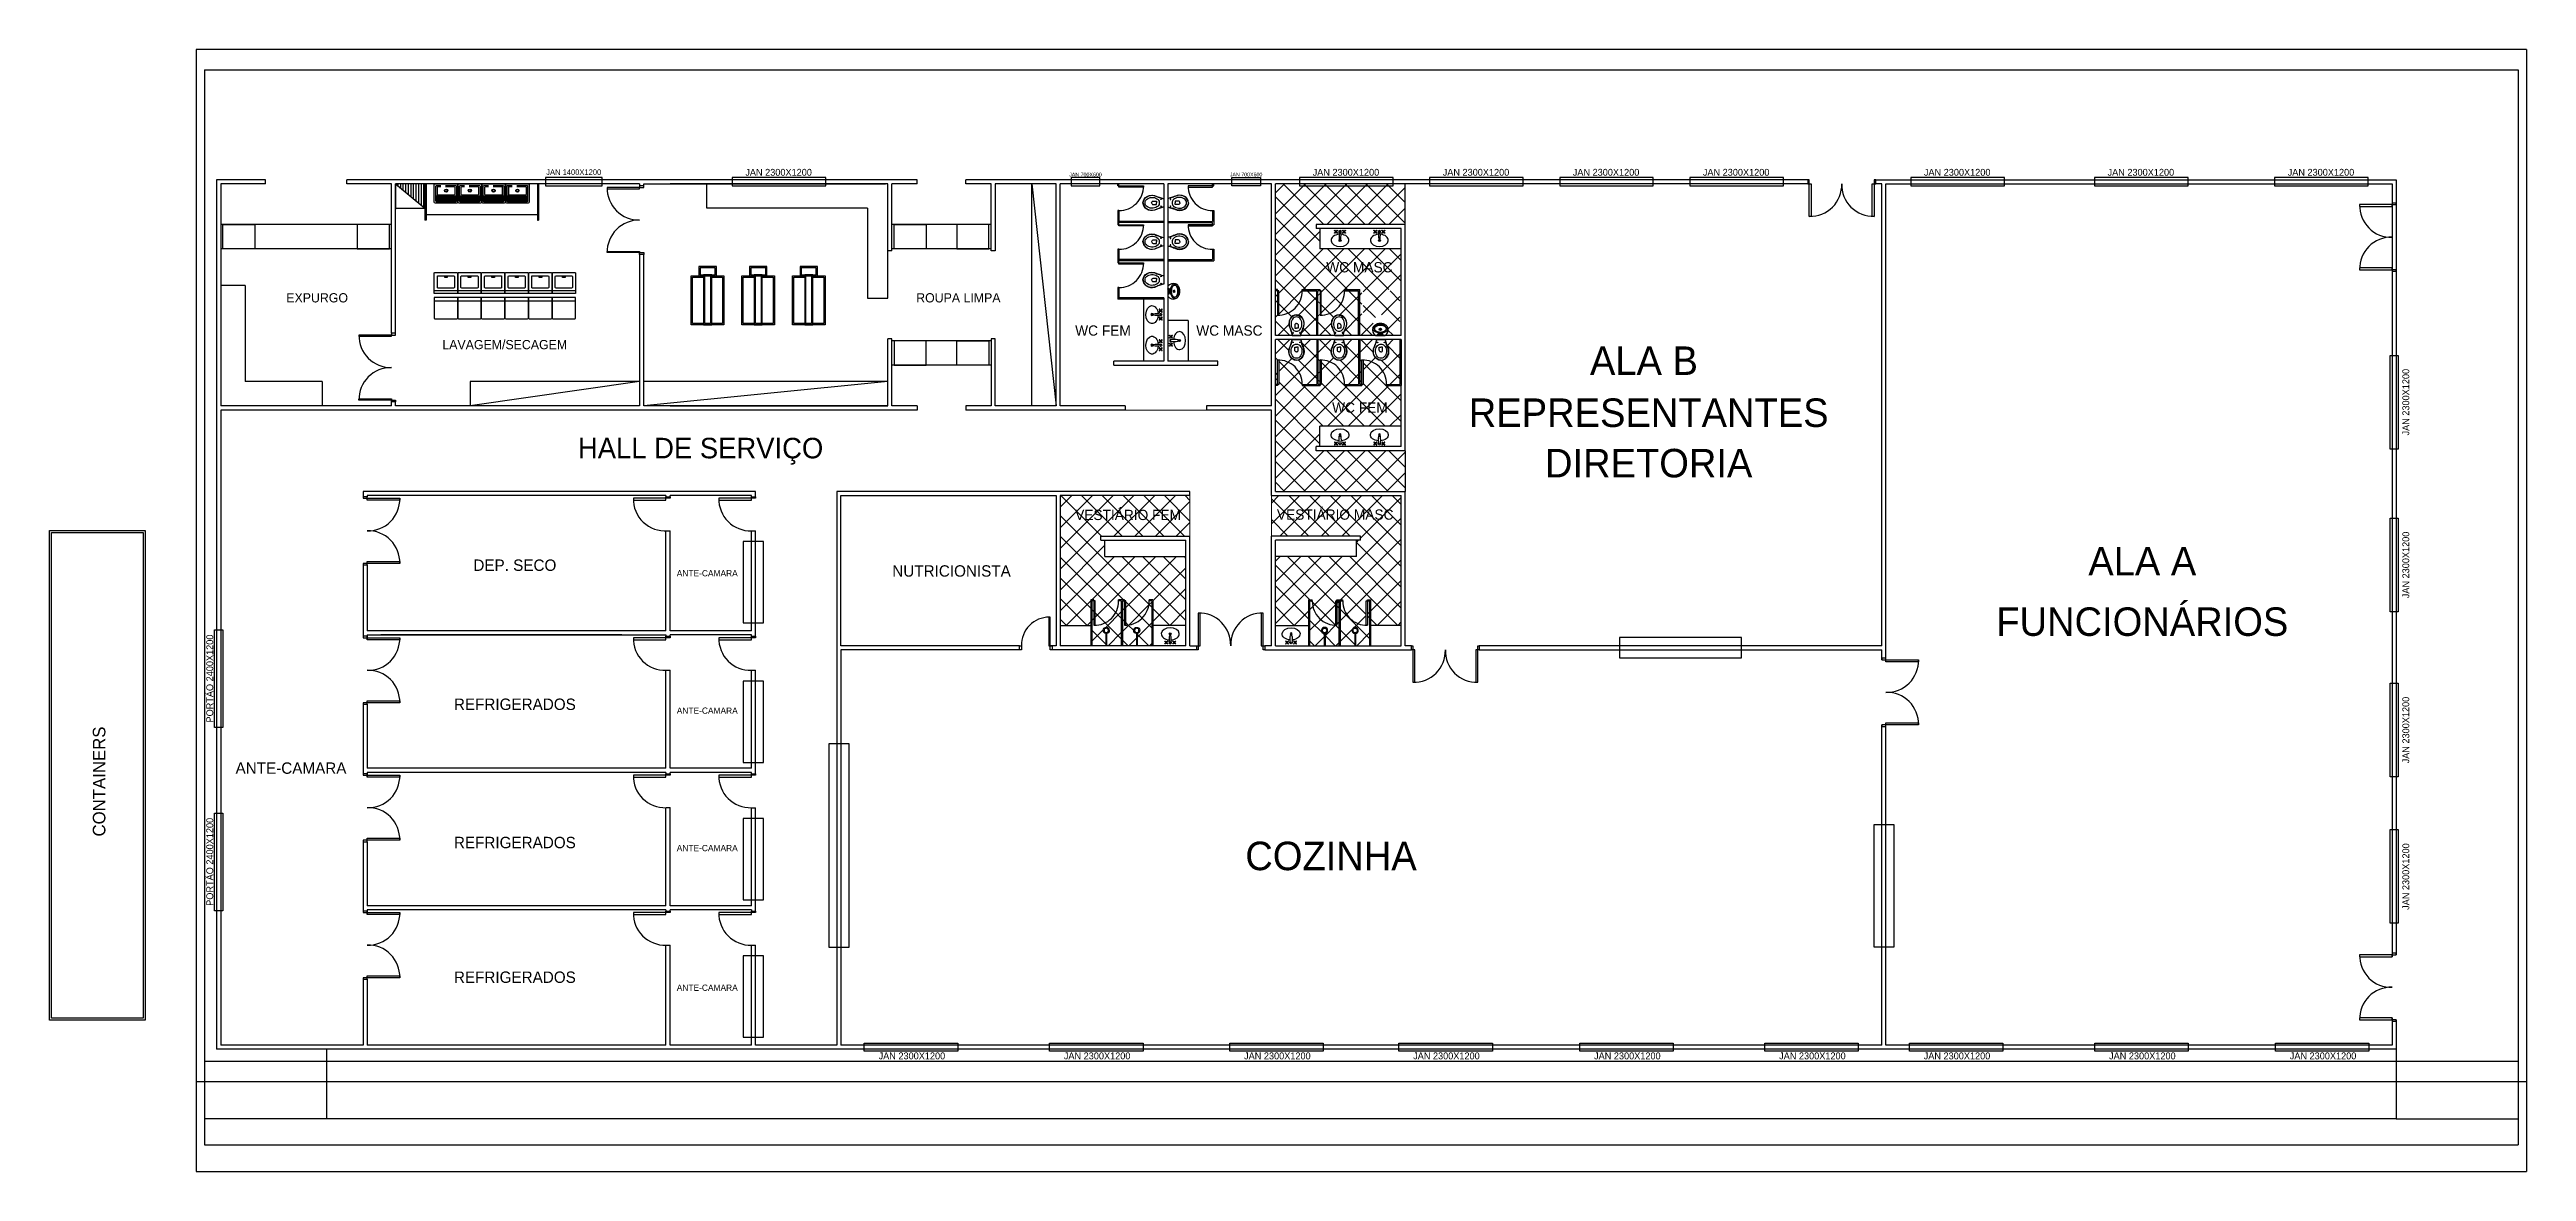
# Model space of a CAD drawing. Header units: millimetres. Extents: x -18806 to 201070, y -25046 to 92854.
# Drawn here: x 52294 to 113171, y 64984 to 92543 of the extents above; entities that cross this region are included whole.
import ezdxf
from ezdxf.enums import TextEntityAlignment as Align

# ---------------------------------------------------------------- set-up
doc = ezdxf.new("R2010")
doc.units = ezdxf.units.MM
doc.header["$LTSCALE"] = 50
doc.layers.add('1', color=1, linetype='Continuous', lineweight=9)
for name, color, linetype in [('3', 3, 'Continuous'), ('AR APPL SPEC', 14, 'Continuous'), ('AR APPLIANCE', 1, 'Continuous')]:
    doc.layers.add(name, color=color, linetype=linetype)
doc.styles.add('1', font='stylu.ttf', dxfattribs={"width": 0.75, "height": 0.35})
doc.styles.add('2', font='stylu.ttf', dxfattribs={"height": 0.35})
doc.styles.get("Standard").update_dxf_attribs({"font": 'sanss___.ttf'})
doc.dimstyles.new('1', dxfattribs={"dimtxt": 0.2, "dimasz": 0.1, "dimexe": 0.1, "dimexo": 0.9, "dimgap": 0.1, "dimtad": 1, "dimzin": 0, "dimdsep": 46, "dimtxsty": '1', "dimsah": 1, "dimcen": -0.1, "dimclrt": 1, "dimadec": 0, "dimazin": 0, "dimtfac": 1, "dimtmove": 0, "dimatfit": 1, "dimfxl": 0, "dimtolj": 1, "dimtzin": 0, "dimarcsym": 0})
pattern_1 = [(45, (-250078.1092754416, 117091.8283220012), (-254.5584412271572, 254.5584412271572), []), (135, (-250078.1092754416, 117091.8283220012), (-254.5584412271571, -254.5584412271571), [])]

msp = doc.modelspace()

# ---------------------------------------------------------------- texts
at = {"color": 7, "style": '2'}
for s, height, p in [('JAN 1400X1200', 134.4000000000019, (65177.40724736798, 89464.90644003899)), ('JAN 2300X1200', 168, (70212.36259125995, 89444.15079727536)), ('JAN 700X600', 94.08000000000133, (77754.27713106315, 89425.1765721952)), ('JAN 700X600', 94.08000000000133, (81702.26235012247, 89425.1765721952)), ('JAN 2300X1200', 168, (84156.15162484047, 89444.15079727536)), ('JAN 2300X1200', 168, (87352.79244773513, 89444.15079727536)), ('JAN 2300X1200', 168, (90549.4332706298, 89444.15079727536)), ('JAN 2300X1200', 168, (93746.07409352435, 89444.15079727536)), ('JAN 2300X1200', 168, (99178.94704587442, 89444.1507972753)), ('JAN 2300X1200', 168, (103693.7776713301, 89444.1507972753)), ('JAN 2300X1200', 168, (108120.2011618597, 89444.1507972753)), ('WC MASC', 252, (84488.06597214652, 87069.03152472424)), ('EXPURGO', 226.8, (58871.14092084819, 86331.61373470706)), ('ROUPA LIMPA', 226.8, (74630.46819464354, 86331.61373470706)), ('LAVAGEM/SECAGEM', 226.8000000000086, (63481.67853196687, 85182.29034925133)), ('WC FEM', 252, (78184.91278385713, 85514.91893015412)), ('WC MASC', 252, (81291.56206583504, 85514.91893015412)), ('ALA B', 700, (91480.53336949172, 84550.18951166811)), ('WC FEM', 252, (84499.63158185172, 83623.04079323474)), ('REPRESENTANTES', 700, (91597.08068273826, 83272.46989982208)), ('HALL DE SERVIÇO', 504.0000000000262, (68295.35796583458, 82501.53968967427)), ('DIRETORIA', 700, (91597.08068273826, 82033.79222017433)), ('VESTIÁRIO FEM', 251.9999999999937, (78801.85244584302, 80985.15982571681)), ('VESTIÁRIO MASC', 252, (83892.53704028996, 80993.44390503122)), ('DEP. SECO', 279.9999999999999, (63730.30390730005, 79736.77768778426)), ('ANTE-CAMARA', 153.9999999999953, (68458.75039057997, 79602.34662837215)), ('NUTRICIONISTA', 280, (74463.05846098837, 79594.81172474477)), ('ALA A', 700, (103728.8323815751, 79625.58827295015)), ('FUNCIONÁRIOS', 700, (103728.8323815751, 78139.63910292034)), ('REFRIGERADOS', 279.9999999999999, (63730.30390730005, 76320.33837450281)), ('ANTE-CAMARA', 153.9999999999953, (68458.75039057997, 76226.49662837213)), ('ANTE-CAMARA', 279.9999999999999, (58228.16662361728, 74751.63794857422)), ('REFRIGERADOS', 279.9999999999999, (63730.30390730005, 72924.01165405268)), ('COZINHA', 700, (83789.25299397022, 72384.59407046178)), ('ANTE-CAMARA', 153.9999999999953, (68458.75039057997, 72850.64662837217)), ('REFRIGERADOS', 279.9999999999999, (63730.30390730005, 69615.52213155455)), ('ANTE-CAMARA', 153.9999999999953, (68458.75039057997, 69420.05837296357)), ('JAN 2300X1200', 168, (73488.72900627666, 67738.87953373605)), ('JAN 2300X1200', 168, (78041.26697029741, 67738.87953373605)), ('JAN 2300X1200', 168, (82470.73099212965, 67738.87953373605)), ('JAN 2300X1200', 168, (86626.04278018826, 67738.87953373605)), ('JAN 2300X1200', 168, (91072.44796003633, 67738.87953373605)), ('JAN 2300X1200', 168, (95620.82356446952, 67738.87953373605)), ('JAN 2300X1200', 168, (99174.89447431554, 67738.87953373605)), ('JAN 2300X1200', 168, (103730.3023690242, 67738.87953373605)), ('JAN 2300X1200', 168, (108171.4004665451, 67738.87953373605))]:
    msp.add_text(s, height=height, dxfattribs=at).set_placement(p, align=Align.CENTER)
for s, height, p in [('JAN 2300X1200', 168, (110289.5300461875, 83881.04904084606)), ('JAN 2300X1200', 168, (110289.5300461875, 79882.72795711327)), ('PORTÃO 2400X1200', 168, (56315.72389033309, 77091.89139142126)), ('JAN 2300X1200', 168, (110289.5300461875, 75826.1121781079)), ('CONTAINERS', 307.9999999999984, (53665.9996452636, 74562.18571899801)), ('PORTÃO 2400X1200', 168, (56315.72389033309, 72590.01259103973)), ('JAN 2300X1200', 168, (110289.5300461875, 72226.73202995164))]:
    msp.add_text(s, height=height, rotation=90, dxfattribs=at).set_placement(p, align=Align.CENTER)

# ---------------------------------------------------------------- blocks, each defined once
blk = doc.blocks.new('CubaElip02')
for p, q in [((-0.1126145459370491, 0.4254549512883972), (-0.125348852894291, 0.4381892582456675)), ((-0.1126145459370491, 0.4095450487117165), (-0.125348852894291, 0.3968107417544746)), ((-0.1073112450781366, 0.4307582521473097), (-0.1200455520354069, 0.4434925591045515)), ((-0.107311245078165, 0.404241747852804), (-0.1200455520354069, 0.3915074408955621)), ((-0.09336150438565483, 0.4312500000000585), (-0.09090959464870707, 0.4312500000000585)), ((-0.09336150438568325, 0.4037500000000551), (-0.09090959464870707, 0.4037500000000551)), ((-0.09140134250145593, 0.4307582521473097), (-0.07866703554421406, 0.4434925591045515)), ((-0.09140134250145593, 0.404241747852804), (-0.07866703554421406, 0.3915074408955621)), ((-0.08609804164254342, 0.4254549512883972), (-0.07336373468530155, 0.438189258245639)), ((-0.08609804164254342, 0.4095450487117165), (-0.07336373468532997, 0.3968107417544462)), ((-0.01768421933567765, 0.2418124840792433), (0.01731578066434736, 0.2418124840792433)), ((0.08334797795978943, 0.4254549512883403), (0.07061367100254756, 0.4381892582455822)), ((0.08334797795978943, 0.4095450487116312), (0.07061367100251914, 0.3968107417543894)), ((0.08865127881867352, 0.4307582521472244), (0.07591697186146007, 0.4434925591044947)), ((0.08865127881867352, 0.4042417478527471), (0.07591697186143165, 0.3915074408955053)), ((0.09061144070290084, 0.4312499999999733), (0.08815953096595308, 0.4312499999999733)), ((0.09061144070287241, 0.4037499999999983), (0.08815953096592466, 0.4037499999999983)), ((0.1045611813953826, 0.4307582521472244), (0.1172954883526529, 0.4434925591044663)), ((0.1045611813953826, 0.4042417478527187), (0.1172954883526245, 0.3915074408954768)), ((0.1098644822542667, 0.4254549512883119), (0.122598789211537, 0.4381892582455822)), ((0.1098644822542667, 0.4095450487116312), (0.122598789211537, 0.3968107417543609))]:
    blk.add_line(p, q)
for centre, radius in [((-0.1277105376155419, 0.4458542438257811), 0.0075), ((-0.1277105376155703, 0.3891457561743183), 0.0075), ((-0.0993562937898389, 0.4175000000000497), 0.015), ((-0.0710020499640791, 0.4458542438257811), 0.0075), ((-0.07100204996410753, 0.3891457561743183), 0.0075), ((2.842170943040401e-14, 0.2050000000000156), 0.025), ((2.842170943040401e-14, 0.2050000000000156), 0.015), ((0.0682519862812967, 0.4458542438257243), 0.0075), ((0.06825198628126827, 0.3891457561742615), 0.0075), ((0.09660623010702807, 0.4174999999999929), 0.015), ((0.1249604739327594, 0.4458542438257243), 0.0075), ((0.1249604739327594, 0.3891457561742615), 0.0075)]:
    blk.add_circle(centre, radius)
for centre, radius, start, end in [((-0.0001842193356367261, 0.4168124840792617), 0.03, 313.8044382936632, 226.1955617062945), ((0.4889824473310114, 0.329312484079114), 0.5141666666666602, 170.201815092406, 189.7981849075567), ((-0.0001842193356367261, 0.4168124840792617), 0.01750000000001251, 0, 179.9999999999768), ((-0.4893508860023132, 0.3293124840794266), 0.5141666666666614, 350.2018150924052, 9.798184907556758)]:
    blk.add_arc(centre, radius, start, end)
blk.add_ellipse((5.684341886080801e-14, 0.2050000000000085), major_axis=(0.2199999999999989, -8.353199570121938e-14), ratio=0.6818181818182112, start_param=1.682795324655227, end_param=7.743673962474054)
blk = doc.blocks.new('ChuveiroElet01')
for p, q in [((0.3158392021689735, 0.009999999999990905), (0, 0.009999999999990905)), ((0.3158392021689735, -0.009999999999990905), (0, -0.009999999999990905))]:
    blk.add_line(p, q)
blk.add_lwpolyline([(0.42138139720808, 0.02966506350946219), (0.4238813972080777, 0.02533493649054464), (0.4368717782649014, 0.03283493649055202), (0.4343717782649037, 0.03716506350946958)], close=True)
blk.add_circle((0.3749999999999716, 7.105427357601002e-15), 0.055)
for radius, start, end in [(0.075, 187.6622556607593, 172.3377443392407), (0.06, 32.3880154632743, 27.61198453674205)]:
    blk.add_arc((0.3749999999999716, 7.105427357601002e-15), radius, start, end)
blk = doc.blocks.new('*D148')
at = {"color": 0, "lineweight": -2}
for p, q in [((55900.80850625255, 67184.10221376408), (55900.80850625255, 64984.07884255012)), ((113170.8085062524, 67184.10221376408), (113170.8085062524, 64984.07884255012)), ((55901.00850625255, 64984.17884255012), (113170.6085062524, 64984.17884255012))]:
    blk.add_line(p, q, dxfattribs=at)
at = {"color": 0}
for points in [[(55901.00850625255, 64984.21217588345), (55901.00850625255, 64984.14550921679), (55900.80850625255, 64984.17884255012)], [(113170.6085062524, 64984.21217588345), (113170.6085062524, 64984.14550921679), (113170.8085062524, 64984.17884255012)]]:
    blk.add_solid(points, dxfattribs=at)
at = {"layer": 'Defpoints', "color": 0}
for p in [(55900.80850625255, 67185.00221376408), (113170.8085062524, 67185.00221376408), (113170.8085062524, 64984.17884255012)]:
    blk.add_point(p, dxfattribs=at)
at = {"color": 7, "insert": (84535.80850625246, 64984.46767856769), "char_height": 0.35, "attachment_point": 5, "style": '1'}
blk.add_mtext('\\A1;57270.00', dxfattribs=at)
blk = doc.blocks.new('*D149')
at = {"color": 0, "lineweight": -2}
for p, q in [((56100.80850625249, 67684.10221376408), (56100.80850625249, 65635.04462546263)), ((112970.8085062524, 67684.10221376408), (112970.8085062524, 65635.04462546263)), ((56101.00850625249, 65635.14462546264), (112970.6085062524, 65635.14462546264))]:
    blk.add_line(p, q, dxfattribs=at)
at = {"color": 0}
for points in [[(56101.00850625249, 65635.17795879598), (56101.00850625249, 65635.1112921293), (56100.80850625249, 65635.14462546264)], [(112970.6085062524, 65635.17795879598), (112970.6085062524, 65635.1112921293), (112970.8085062524, 65635.14462546264)]]:
    blk.add_solid(points, dxfattribs=at)
at = {"layer": 'Defpoints', "color": 0}
for p in [(56100.80850625249, 67685.00221376408), (112970.8085062524, 67685.00221376408), (112970.8085062524, 65635.14462546264)]:
    blk.add_point(p, dxfattribs=at)
at = {"color": 7, "insert": (84535.80850625243, 65635.4334614802), "char_height": 0.35, "attachment_point": 5, "style": '1'}
blk.add_mtext('\\A1;56870.00', dxfattribs=at)
blk = doc.blocks.new('*D150')
at = {"color": 0, "lineweight": -2}
for p, q in [((59100.80850625249, 67980.02730303151), (59100.80850625249, 66278.23863938903)), ((109970.8085062525, 67980.02730303151), (109970.8085062525, 66278.23863938903)), ((109970.6085062525, 66278.33863938904), (59101.00850625249, 66278.33863938904))]:
    blk.add_line(p, q, dxfattribs=at)
at = {"color": 0}
for points in [[(59101.00850625249, 66278.37197272238), (59101.00850625249, 66278.3053060557), (59100.80850625249, 66278.33863938904)], [(109970.6085062525, 66278.37197272238), (109970.6085062525, 66278.3053060557), (109970.8085062525, 66278.33863938904)]]:
    blk.add_solid(points, dxfattribs=at)
at = {"layer": 'Defpoints', "color": 0}
for p in [(59100.80850625249, 67980.92730303151), (109970.8085062525, 67980.92730303151), (59100.80850625249, 66278.33863938904)]:
    blk.add_point(p, dxfattribs=at)
at = {"color": 7, "insert": (84535.80850625249, 66278.62747540661), "char_height": 0.35, "attachment_point": 5, "style": '1'}
blk.add_mtext('\\A1;50870.00', dxfattribs=at)
blk = doc.blocks.new('*D151')
at = {"color": 0, "lineweight": -2}
for p, q in [((56100.80850625249, 66279.23863938903), (56100.80850625249, 66278.43863938905)), ((59100.60850625249, 66278.33863938904), (56101.00850625249, 66278.33863938904)), ((59100.80850625249, 66279.23863938903), (59100.80850625249, 66278.43863938905))]:
    blk.add_line(p, q, dxfattribs=at)
at = {"color": 0}
for points in [[(56101.00850625249, 66278.37197272238), (56101.00850625249, 66278.3053060557), (56100.80850625249, 66278.33863938904)], [(59100.60850625249, 66278.37197272238), (59100.60850625249, 66278.3053060557), (59100.80850625249, 66278.33863938904)]]:
    blk.add_solid(points, dxfattribs=at)
at = {"layer": 'Defpoints', "color": 0}
for p in [(56100.80850625249, 66278.33863938904), (56100.80850625249, 66278.33863938904), (59100.80850625249, 66278.33863938904)]:
    blk.add_point(p, dxfattribs=at)
at = {"color": 7, "insert": (57600.80850625249, 66278.6211979542), "char_height": 0.35, "attachment_point": 5, "style": '1'}
blk.add_mtext('\\A1;3000.00', dxfattribs=at)
blk = doc.blocks.new('*D152')
at = {"color": 0, "lineweight": -2}
for p, q in [((109970.8085062525, 67980.02730303151), (109970.8085062525, 66278.23863938903)), ((112970.8085062524, 67980.02730303151), (112970.8085062524, 66278.23863938903)), ((109971.0085062525, 66278.33863938904), (112970.6085062524, 66278.33863938904))]:
    blk.add_line(p, q, dxfattribs=at)
at = {"color": 0}
for points in [[(109971.0085062525, 66278.37197272238), (109971.0085062525, 66278.3053060557), (109970.8085062525, 66278.33863938904)], [(112970.6085062524, 66278.37197272238), (112970.6085062524, 66278.3053060557), (112970.8085062524, 66278.33863938904)]]:
    blk.add_solid(points, dxfattribs=at)
at = {"layer": 'Defpoints', "color": 0}
for p in [(109970.8085062525, 67980.92730303151), (112970.8085062524, 67980.92730303151), (112970.8085062524, 66278.33863938904)]:
    blk.add_point(p, dxfattribs=at)
at = {"color": 7, "insert": (111470.8085062524, 66278.6211979542), "char_height": 0.35, "attachment_point": 5, "style": '1'}
blk.add_mtext('\\A1;3000.00', dxfattribs=at)
blk = doc.blocks.new('vaso01')
blk.add_line((0.09999999997671694, -0.105999999679625), (0.09999999997671694, 0.105999999679625))
for points in [[(0.09999999997671694, 0.105999999679625, 0.02379604162863471), (0.159999999916181, 0.1200000001117587, 0.01892662245767861), (0.2699999999022111, 0.1587972715497017, -0.2574383331903181), (0.5099999998928979, 0.1589999999850988, -0.2625986447910935), (0.6099999998696148, 0, -0.2625986447910935), (0.5099999998928979, -0.1589999999850988, -0.2574383331903181), (0.2699999999022111, -0.1587972715497017, 0.01892662245767861), (0.159999999916181, -0.1200000001117587, 0.02379604162863471), (0.09999999997671694, -0.105999999679625)], [(0.100760568282567, 0.1030980115756392, -0.0004832041010699461), (0.09999999997671694, 0.102899462915957, 0.3040212679276924)], [(0.6050057156244293, -0.0002390071749687195, 0.2457055637128181), (0.5178289017640054, 0.1486553642898798, 0.2118290597550976), (0.3221354975830764, 0.1750901835039258, -0.01947786966018931), (0.2099999999627471, 0.1311818026006222, -0.02381946400808484)], [(0.6050057156244293, 0.0002390081062912941, -0.2457055637128181), (0.5178289017640054, -0.1486553642898798, -0.2118290597550976), (0.3221354975830764, -0.1750901835039258, 0.01947786966018931), (0.2099999999627471, -0.1311818026006222, 0.02381946400808484)], [(0.3979999999282882, 0, 0.4169407627832313), (0.3599999998696148, 0.04100000020116568), (0.2819999998901039, 0.04100000020116568), (0.2819999998901039, -0.0001614000648260117)], [(0.3979999999282882, 0, -0.4169407627832313), (0.3599999998696148, -0.04100000020116568), (0.2819999998901039, -0.04100000020116568), (0.2819999998901039, 0.0001614000648260117)], [(0.100760568282567, -0.1030980115756392, 0.0004832041010699979), (0.09999999997671694, -0.102899462915957, -0.3040212679276924)]]:
    blk.add_lwpolyline(points, format="xyb")
blk.add_lwpolyline([(0.2089999999152496, 0, -0.2056200819892339), (0.2399999998742715, 0.08050000015646219, -0.1606615884573056), (0.3599999998696148, 0.1330000003799796, -0.1647058593671837), (0.5018625679658726, 0.09999999962747097, -0.2787100642333358), (0.5589999998919666, 0, -0.2787100642333358), (0.5018625679658726, -0.09999999962747097, -0.1647058593671837), (0.3599999998696148, -0.1330000003799796, -0.1606615884573056), (0.2399999998742715, -0.08050000015646219, -0.2056200819892339)], format="xyb", close=True)
for centre in [(0.1669999998994172, 0.0849999999627471), (0.1669999998994172, -0.0849999999627471)]:
    blk.add_circle(centre, 0.0075)
for centre, start, end in [((0.009226994821801782, 0.6856422936543822), 278.9297166962717, 289.9055829834056), ((0.009226994821801782, -0.6856422936543822), 70.09441701659433, 81.0702833037283)]:
    blk.add_arc(centre, 0.5896916445899008, start, end)
blk = doc.blocks.new('Mictorio01')
for points in [[(0, -0.2940068874969484), (0.001700320565305447, -0.2940068874969484, 0.008050882724651163), (0.03440168774466201, -0.2934803036213225, 0.08407049104096473), (0.07818626563243924, -0.2846070387536201, 0.02267194022581906), (0.1061101323416551, -0.2723696632641577, 0.02792695871691443), (0.1317816449731026, -0.2578679350160655, 0.1445233165099381), (0.1829999999999927, -0.1929999999999836, 0.3480502846412841), (0.1200000000000045, -0.002999999999929059, 0.1628160446139065), (0.1114999999999782, 0), (0, 0), (-0.1114999999999782, 0, 0.1628160446139065), (-0.1200000000000045, -0.002999999999929059, 0.3480502846412841), (-0.1829999999999927, -0.1929999999999836, 0.1445233165099381), (-0.1317816449731026, -0.2578679350160655, 0.02792695871691443), (-0.1061101323416551, -0.2723696632641577, 0.02267194022581906), (-0.07818626563243924, -0.2846070387536201, 0.08407049104096473), (-0.03440168774466201, -0.2934803036213225, 0.008050882724651163), (-0.001700320565305447, -0.2940068874969484)], [(0, -0.2470000000000709), (0.007832022022057572, -0.2471178908324418, 0.1020165053088811), (0.09020397524523105, -0.2314231464083605, 0.1006339586119125), (0.1371621200431719, -0.1998321805410797, 0.3104304348799956), (0.1444753002172092, -0.1587115284339689, 0.02983714588725854), (0.1425000000000409, -0.15300000000002, 0.1938874956134008), (0.08000000000004093, -0.1005000000000109, 0.09663518521957772), (0, -0.08550000000002456, 0.09663518521957772), (-0.08000000000004093, -0.1005000000000109, 0.1938874956134008), (-0.1425000000000409, -0.15300000000002, 0.02983714588725854), (-0.1444753002172092, -0.1587115284339689, 0.3104304348799956), (-0.1371621200431719, -0.1998321805410797, 0.1006339586119125), (-0.09020397524523105, -0.2314231464083605, 0.1020165053088811), (-0.007832022022057572, -0.2471178908324418)]]:
    blk.add_lwpolyline(points, format="xyb", close=True)
for points in [[(-0.05305361097396144, 0, 0.4731156655992713), (-0.05600000000004002, -0.004999999999995453), (-0.05150000000003274, -0.02499999999997726, 0.3625423988178856), (-0.04300000000000637, -0.03150000000005093), (-0.02850000000000819, -0.03250000000002728, -0.5647686887747856), (-0.02282112824923388, -0.03857059185202161)], [(0.05305361097396144, 0, -0.4731156655992713), (0.05600000000004002, -0.004999999999995453), (0.05150000000003274, -0.02499999999997726, -0.3625423988178856), (0.04300000000000637, -0.03150000000005093), (0.02850000000000819, -0.03250000000002728, 0.5647686887747856), (0.02282112824923388, -0.03857059185202161)], [(-0.01598841757208902, -0.06389889671299898, 0.1006025227802019), (-0.1000000000000227, -0.08199999999999363, 0.1146110086684233), (-0.1609999999999445, -0.1230000000000473, 0.3098364236183091), (-0.1751021543491333, -0.2095199143072932, 0.3098364236183091)], [(0.1455672248155224, -0.1613928576543913), (0.1467308523903057, -0.1649101941309254, -0.1890387966786642), (0.1450091000326665, -0.1966600698151524, -0.1890137212314096), (0.07963134921953952, -0.2599702370741852, -0.1168018518744347), (0, -0.2749686266706703, -0.1168018518744347), (-0.07963134921953952, -0.2599702370741852, -0.1890137212314096), (-0.1450091000326665, -0.1966600698151524, -0.1890387966786642), (-0.1467308523903057, -0.1649101941309254), (-0.1455672248155224, -0.1613928576543913)], [(-0.0805000000000291, -0.001999999999952706), (-0.05700000000001637, -0.03399999999999181, 0.1805002929806469), (-0.04549999999994725, -0.04099999999993997), (-0.03200000000003911, -0.04300000000000637, -0.350290051334585), (-0.02599999999995362, -0.04849999999999, 0.2520343750682387), (-0.01949999999999363, -0.06299999999998818)], [(0.01598841757208902, -0.06389889671299898, -0.1006025227802019), (0.1000000000000227, -0.08199999999999363, -0.1146110086684233), (0.1609999999999445, -0.1230000000000473, -0.3098364236183091), (0.1751021543491333, -0.2095199143072932, -0.3098364236183091)], [(0.0805000000000291, -0.001999999999952706), (0.05700000000001637, -0.03399999999999181, -0.1805002929806469), (0.04549999999994725, -0.04099999999993997), (0.03200000000003911, -0.04300000000000637, 0.350290051334585), (0.02599999999995362, -0.04849999999999, -0.2520343750682387), (0.01949999999999363, -0.06299999999998818)]]:
    blk.add_lwpolyline(points, format="xyb")
for centre, radius in [((-0.02350000000012642, -0.1525000000000318), 0.0035), ((-1.13686837721616e-13, -0.0460000000001628), 0.024), ((-0.01697056274849729, -0.1357365440327385), 0.0035), ((-0.01626345596730516, -0.1689705627485409), 0.0035), ((-1.13686837721616e-13, -0.0460000000001628), 0.0075), ((-0.0004999999999881766, -0.1285000000001446), 0.0035), ((-1.13686837721616e-13, -0.1520000000001573), 0.0035), ((0.0004999999999881766, -0.1755000000001701), 0.0035), ((0.01626345596730516, -0.1350294372516601), 0.0035), ((0.01697056274849729, -0.1682634559673488), 0.0035), ((0.02349999999989905, -0.1515000000000555), 0.0035)]:
    blk.add_circle(centre, radius)
blk = doc.blocks.new('A$C7C906D98')
at = {"layer": 'AR APPLIANCE'}
for p, q in [((-2.856153741959133e-06, 0.5599394705126315), (-2.856153741959133e-06, 0.01999886623400471)), ((0.5197965286035924, 0.5799394705126133), (0.01999714384623985, 0.5799394705126133)), ((0.09951124203098516, 0.3194962339132417), (0.09951124203098516, 0.2546058383102263)), ((0.1254603680188211, 0.3194962339132417), (0.09951124203098516, 0.3194962339132417)), ((0.09951124203098516, 0.2546058383102263), (0.1254603680188211, 0.2546058383102263)), ((0.1254603680188211, 0.2546058383102263), (0.1254603680188211, 0.3194962339132417)), ((0.4398968362247615, 0.5799394705126133), (0.4398968362247615, -1.133765977101575e-06)), ((0.5197965286035924, -1.133765977101575e-06), (0.5197965286035924, 0.5799394705126133)), ((0.01999714384623985, -1.133765977101575e-06), (0.5197965286035924, -1.133765977101575e-06))]:
    blk.add_line(p, q, dxfattribs=at)
blk.add_lwpolyline([(0.3879985842488622, 0.09999886623393195), (0.3879985842488622, 0.4799394705127042, 0.4142135623730951), (0.3679985842488804, 0.4999394705126861), (0.09999714384616709, 0.4999394705126861, 0.4142135623730989), (0.07999714384618528, 0.4799394705127042), (0.07999714384618528, 0.09999886623393195, 0.4142135623730935), (0.09999714384616709, 0.07999886623395014), (0.3679985842488804, 0.07999886623395014, 0.4142135623730951)], format="xyb", close=True, dxfattribs=at)
for centre, start, end in [((0.01999714384623985, 0.5599394705126315), 90, 180), ((0.01999714384623985, 0.01999886623400471), 180, 270)]:
    blk.add_arc(centre, 0.01999999999998181, start, end, dxfattribs=at)
at = {"layer": 'AR APPL SPEC', "flags": 9}
for tag, p in [('COLOR', (0.2260744239952146, 0.2837800947816049)), ('DESCRIPTION', (0.2449319305758308, 0.2837800947816049)), ('MFR', (0.2637894371564471, 0.2837800947816049))]:
    blk.add_attdef(tag, text='', height=0.01499999999998636, rotation=270, dxfattribs=at).set_placement(p, align=Align.CENTER)
blk = doc.blocks.new('A$C46325F95')
at = {"layer": 'AR APPLIANCE'}
for p, q in [((-2.856153741959133e-06, 0.5599411320632726), (-2.856153741959133e-06, 0.02000052778464578)), ((0.5197965286035924, 0.5799411320632544), (0.01999714384623985, 0.5799411320632544)), ((0.01999714384623985, 5.277846639728523e-07), (0.5197965286035924, 5.277846639728523e-07)), ((0.4398968362247615, 0.5799411320632544), (0.4398968362247615, 5.277846639728523e-07)), ((0.5197965286035924, 5.277846639728523e-07), (0.5197965286035924, 0.5799411320632544))]:
    blk.add_line(p, q, dxfattribs=at)
for centre, start, end in [((0.01999714384623985, 0.5599411320632726), 90, 180), ((0.01999714384623985, 0.02000052778464578), 180, 270)]:
    blk.add_arc(centre, 0.01999999999998181, start, end, dxfattribs=at)
blk = doc.blocks.new('A$C390A3152')
at = {"layer": '3', "color": 1}
for p, q in [((0.06099870183834355, 0.1675006794903879), (0.06099870183834355, 0.1755006794904261)), ((0.2904987018382599, 0.1755006794904261), (0.2904987018382599, 0.1675006794903879)), ((0.3009987018383526, 0.1675006794903879), (0.3009987018383526, 0.1755006794904261)), ((0.5274987018383399, 0.1645006794904589), (0.3039987018382817, 0.1645006794904589)), ((0.530498701838269, 0.1755006794904261), (0.530498701838269, 0.1675006794903879))]:
    blk.add_line(p, q, dxfattribs=at)
for points in [[(0.5599987018383672, 6.794904834350746e-07), (0.02999870183839448, 6.794904834350746e-07, -0.414213562373095), (-1.298161578233703e-06, 0.03000067949045615), (-1.298161578233703e-06, 0.4750006794903925, -0.414213562373095), (0.009998701838412671, 0.4850006794903834), (0.579998701838349, 0.4850006794903834, -0.414213562373095), (0.5899987018383399, 0.4750006794903925), (0.5899987018383399, 0.03000067949045615, -0.414213562373095)], [(0.2874987018383308, 0.1445006794904771), (0.06399870183827261, 0.1445006794904771, -0.414213562373095), (0.06099870183834355, 0.1475006794904061), (0.06099870183834355, 0.1555006794904443, -0.414213562373095), (0.06399870183827261, 0.1585006794904871), (0.2874987018383308, 0.1585006794904871, -0.414213562373095), (0.2904987018382599, 0.1555006794904443), (0.2904987018382599, 0.1475006794904061, -0.414213562373095)], [(0.2874987018383308, 0.1245006794903816), (0.06399870183827261, 0.1245006794903816, -0.414213562373095), (0.06099870183834355, 0.1275006794904243), (0.06099870183834355, 0.1355006794904625, -0.414213562373095), (0.06399870183827261, 0.1385006794903916), (0.2874987018383308, 0.1385006794903916, -0.414213562373095), (0.2904987018382599, 0.1355006794904625), (0.2904987018382599, 0.1275006794904243, -0.414213562373095)], [(0.2874987018383308, 0.1045006794903998), (0.06399870183827261, 0.1045006794903998, -0.414213562373095), (0.06099870183834355, 0.1075006794904425), (0.06099870183834355, 0.1155006794904807, -0.414213562373095), (0.06399870183827261, 0.1185006794904098), (0.2874987018383308, 0.1185006794904098, -0.414213562373095), (0.2904987018382599, 0.1155006794904807), (0.2904987018382599, 0.1075006794904425, -0.414213562373095)], [(0.2874987018383308, 0.08450067949041795), (0.06399870183827261, 0.08450067949041795, -0.414213562373095), (0.06099870183834355, 0.0875006794904607), (0.06099870183834355, 0.09550067949038521, -0.414213562373095), (0.06399870183827261, 0.09850067949042796), (0.2874987018383308, 0.09850067949042796, -0.414213562373095), (0.2904987018382599, 0.09550067949038521), (0.2904987018382599, 0.0875006794904607, -0.414213562373095)], [(0.2874987018383308, 0.06450067949043614), (0.06399870183827261, 0.06450067949043614, -0.414213562373095), (0.06099870183834355, 0.06750067949047889), (0.06099870183834355, 0.0755006794904034, -0.414213562373095), (0.06399870183827261, 0.07850067949044615), (0.2874987018383308, 0.07850067949044615, -0.414213562373095), (0.2904987018382599, 0.0755006794904034), (0.2904987018382599, 0.06750067949047889, -0.414213562373095)], [(0.2874987018383308, 0.04450067949045433), (0.06399870183827261, 0.04450067949045433, -0.414213562373095), (0.06099870183834355, 0.04750067949038339), (0.06099870183834355, 0.05550067949042159, -0.414213562373095), (0.06399870183827261, 0.05850067949046434), (0.2874987018383308, 0.05850067949046434, -0.414213562373095), (0.2904987018382599, 0.05550067949042159), (0.2904987018382599, 0.04750067949038339, -0.414213562373095)], [(0.5274987018383399, 0.1445006794904771), (0.3039987018382817, 0.1445006794904771, -0.414213562373095), (0.3009987018383526, 0.1475006794904061), (0.3009987018383526, 0.1555006794904443, -0.414213562373095), (0.3039987018382817, 0.1585006794904871), (0.5274987018383399, 0.1585006794904871, -0.414213562373095), (0.530498701838269, 0.1555006794904443), (0.530498701838269, 0.1475006794904061, -0.414213562373095)], [(0.5274987018383399, 0.1245006794903816), (0.3039987018382817, 0.1245006794903816, -0.414213562373095), (0.3009987018383526, 0.1275006794904243), (0.3009987018383526, 0.1355006794904625, -0.414213562373095), (0.3039987018382817, 0.1385006794903916), (0.5274987018383399, 0.1385006794903916, -0.414213562373095), (0.530498701838269, 0.1355006794904625), (0.530498701838269, 0.1275006794904243, -0.414213562373095)], [(0.5274987018383399, 0.1045006794903998), (0.3039987018382817, 0.1045006794903998, -0.414213562373095), (0.3009987018383526, 0.1075006794904425), (0.3009987018383526, 0.1155006794904807, -0.414213562373095), (0.3039987018382817, 0.1185006794904098), (0.5274987018383399, 0.1185006794904098, -0.414213562373095), (0.530498701838269, 0.1155006794904807), (0.530498701838269, 0.1075006794904425, -0.414213562373095)], [(0.5274987018383399, 0.08450067949041795), (0.3039987018382817, 0.08450067949041795, -0.414213562373095), (0.3009987018383526, 0.0875006794904607), (0.3009987018383526, 0.09550067949038521, -0.414213562373095), (0.3039987018382817, 0.09850067949042796), (0.5274987018383399, 0.09850067949042796, -0.414213562373095), (0.530498701838269, 0.09550067949038521), (0.530498701838269, 0.0875006794904607, -0.414213562373095)], [(0.5274987018383399, 0.06450067949043614), (0.3039987018382817, 0.06450067949043614, -0.414213562373095), (0.3009987018383526, 0.06750067949047889), (0.3009987018383526, 0.0755006794904034, -0.414213562373095), (0.3039987018382817, 0.07850067949044615), (0.5274987018383399, 0.07850067949044615, -0.414213562373095), (0.530498701838269, 0.0755006794904034), (0.530498701838269, 0.06750067949047889, -0.414213562373095)], [(0.5274987018383399, 0.04450067949045433), (0.3039987018382817, 0.04450067949045433, -0.414213562373095), (0.3009987018383526, 0.04750067949038339), (0.3009987018383526, 0.05550067949042159, -0.414213562373095), (0.3039987018382817, 0.05850067949046434), (0.5274987018383399, 0.05850067949046434, -0.414213562373095), (0.530498701838269, 0.05550067949042159), (0.530498701838269, 0.04750067949038339, -0.414213562373095)]]:
    blk.add_lwpolyline(points, format="xyb", close=True, dxfattribs=at)
for points in [[(0.03999870183838539, 0.2081277409985773), (0.03999870183838539, 0.425000679490438, -0.414213562373095), (0.0599987018383672, 0.4450006794904198), (0.1661027713198564, 0.4450006794904198)], [(0.5499987018383763, 0.2066277409986128), (0.5499987018383763, 0.1885006794904598, -0.414213562373095), (0.5399987018383854, 0.1785006794904689), (0.5274987018383399, 0.1785006794904689), (0.06399870183827261, 0.1785006794904689), (0.04999870183837629, 0.1785006794904689, -0.414213562373095), (0.03999870183838539, 0.1885006794904598), (0.03999870183838539, 0.2066277409986128)], [(0.5299987018383945, 0.04000067949044706), (0.0599987018383672, 0.04000067949044706, -0.414213562373095), (0.03999870183838539, 0.06000067949042887), (0.03999870183838539, 0.1800006794904334, -0.414213562373095)], [(0.2815693027598627, 0.4200006794904425), (0.4899987018384309, 0.4200006794904425, -0.414213562373095), (0.5099987018384127, 0.4000006794904607), (0.5099987018384127, 0.220000679490397, -0.414213562373095), (0.4899987018384309, 0.2000006794904152), (0.09999870183833082, 0.2000006794904152, -0.414213562373095), (0.079998701838349, 0.220000679490397), (0.079998701838349, 0.4000006794904607, -0.414213562373095), (0.09999870183833082, 0.4200006794904425), (0.1661027713198564, 0.4200006794904425)], [(0.2815693027598627, 0.4450006794904198), (0.5299987018383945, 0.4450006794904198, -0.414213562373095), (0.5499987018383763, 0.425000679490438), (0.5499987018383763, 0.2081277409985773)], [(0.5499987018383763, 0.1800006794904334), (0.5499987018383763, 0.06000067949042887, -0.414213562373095), (0.5299987018383945, 0.04000067949044706)]]:
    blk.add_lwpolyline(points, format="xyb", dxfattribs=at)
blk.add_lwpolyline([(0.2874987018383308, 0.1645006794904589), (0.06399870183827261, 0.1645006794904589)], dxfattribs=at)
for radius in [0.04000000000000001, 0.028]:
    blk.add_circle((0.2949987018382672, 0.3150006794904243), radius, dxfattribs=at)
for centre, start, end in [((0.06399870183827261, 0.1755006794904261), 90, 180), ((0.06399870183827261, 0.1675006794903879), 180, 270), ((0.2874987018382171, 0.1755006794904261), 0, 90), ((0.2874987018382171, 0.1675006794903879), 270, 0), ((0.3039987018382817, 0.1755006794904261), 90, 180), ((0.3039987018382817, 0.1675006794903879), 180, 270), ((0.5274987018382262, 0.1755006794904261), 0, 90), ((0.5274987018382262, 0.1675006794903879), 270, 0)]:
    blk.add_arc(centre, 0.003, start, end, dxfattribs=at)
blk = doc.blocks.new('A$C07E63663')
at = {"color": 5, "rotation": 180}
for p in [(0.5900018200238719, 0.4850021068588148), (1.18000182002379, 0.4850021068588148)]:
    blk.add_blockref('A$C390A3152', p, dxfattribs=at)

# ---------------------------------------------------------------- dimensions: what is measured, and where the dimension line sits
at = {"color": 0}
for base, p1, p2, picture, middle in [((112970.8085062524, 65635.14462546264), (56100.80850625249, 67685.00221376408), (112970.8085062524, 67685.00221376408), '*D149', (84535.80850625243, 65635.4334614802)), ((59100.80850625249, 66278.33863938904), (109970.8085062525, 67980.92730303151), (59100.80850625249, 67980.92730303151), '*D150', (84535.80850625249, 66278.62747540661)), ((112970.8085062524, 66278.33863938904), (109970.8085062525, 67980.92730303151), (112970.8085062524, 67980.92730303151), '*D152', (111470.8085062524, 66278.6211979542)), ((113170.8085062524, 64984.17884255012), (55900.80850625255, 67185.00221376408), (113170.8085062524, 67185.00221376408), '*D148', (84535.80850625246, 64984.46767856769)), ((56100.80850625249, 66278.33863938904), (59100.80850625249, 66278.33863938904), (56100.80850625249, 66278.33863938904), '*D151', (57600.80850625249, 66278.6211979542))]:
    dim = msp.add_linear_dim(base=base, p1=p1, p2=p2, dimstyle='1', override={"dimtxt": 0.36, "dimasz": 0.2, "dimcen": 0, "dimclrt": 7}, dxfattribs=at)
    dim.commit()
    dim.dimension.update_dxf_attribs({"geometry": picture, "text_midpoint": middle})

# ---------------------------------------------------------------- hatches: boundary and pattern name
h = msp.add_hatch()
h.set_pattern_fill('ANSI31', color=2, scale=20, angle=315.0000000000002, style=0)
h.set_pattern_definition([(270, (-279879.0788656506, 202729.2247425575), (-63.49999999999767, 0), [])])
h.paths.add_polyline_path([(60797.74961231899, 89246.16183107352), (61516.46497655107, 89246.16183107303), (61516.46497655107, 88646.16183107306)])
at = {"layer": '1'}
h = msp.add_hatch(dxfattribs=at)
h.set_pattern_fill('CTYSQ6ST', color=256, scale=60, angle=315.0000000000001, style=0)
h.set_pattern_definition([(315.0000000000001, (-250078.1092754416, 53842.73572283536), (-254.5584412271571, -254.5584412271538), []), (225, (-250078.1092754416, 53842.73572283536), (-254.5584412271571, 254.5584412271538), [])])
h.paths.add_polyline_path([(84092.31751994386, 85517.28202241819, -0.02379604162863404), (84106.31752037599, 85577.28202235766, -0.01892662245767872), (84145.11479181393, 85687.28202234366, 0.2574383331903508), (84145.31752024933, 85927.28202233437, 0.2625986447911031), (83986.31752026423, 86027.28202231109, 0.2625986447911032), (83827.31752027913, 85927.28202233437, 0.257438333190347), (83827.52024871453, 85687.28202234369, -0.01892662245767861), (83866.31752015247, 85577.28202235766, -0.02379604162863404), (83880.3175205846, 85517.28202241819), (83468.56905484773, 85517.28202241819), (83468.56905484773, 86617.28202241828), (83518.92823195353, 86617.28202241834), (83518.92823195359, 86017.28202241837, 0.01270977917419398), (83548.92823195328, 86017.28202241837, 0.4117331016308479), (84124.03565450401, 86617.28202241834), (84468.68878054974, 86617.28202241828), (84468.68878054974, 85517.28202241819)])
h.paths.add_polyline_path([(85122.4372456459, 85517.28202241819, -0.02379604162863404), (85136.43724607803, 85577.28202235766, -0.01892662245767872), (85175.23451751597, 85687.28202234366, 0.2574383331903508), (85175.43724595137, 85927.28202233437, 0.2625986447911031), (85016.43724596627, 86027.28202231109, 0.2625986447911032), (84857.43724598117, 85927.28202233437, 0.257438333190347), (84857.63997441657, 85687.28202234369, -0.01892662245767861), (84896.43724585451, 85577.28202235766, -0.02379604162863404), (84910.43724628664, 85517.28202241819), (84498.68878054977, 85517.28202241819), (84498.68878054977, 86617.28202241828), (84549.04795765557, 86617.28202241834), (84549.04795765562, 86017.28202241837, 0.01270977917419398), (84579.04795765532, 86017.28202241837, 0.4117331016308479), (85154.15538020604, 86617.28202241834), (85483.80850625162, 86617.28202241822), (85483.80850625162, 85517.28202241819)])
h.paths.add_polyline_path([(82423.44932914582, 86617.28202241822), (82473.80850625162, 86617.28202241828), (82473.80850625168, 86017.28202241831, 0.01270977917419398), (82503.80850625137, 86017.28202241831, 0.4117331016308479), (83078.9159288021, 86617.28202241828), (83438.56905484776, 86617.28202241828), (83438.56905484776, 85517.28202241819), (83047.19779424195, 85517.28202241819, -0.02379604162863404), (83061.19779467408, 85577.28202235766, -0.01892662245767872), (83099.99506611202, 85687.28202234366, 0.2574383331903508), (83100.19779454742, 85927.28202233437, 0.2625986447911031), (82941.19779456232, 86027.28202231109, 0.2625986447911032), (82782.19779457722, 85927.28202233437, 0.257438333190347), (82782.40052301262, 85687.28202234369, -0.01892662245767861), (82821.19779445056, 85577.28202235766, -0.02379604162863404), (82835.1977948827, 85517.28202241819), (82423.44932914582, 85517.28202241819)])
h.paths.add_polyline_path([(85154.15538020604, 86647.28202241828), (85154.15538020604, 86617.28202241834, -0.4117331016308479), (84579.0479576556, 86017.28202241837), (84579.0479576556, 86617.28202241834), (84549.04795765557, 86617.28202241834), (84549.04795765557, 86647.28202241834), (84124.03565450401, 86647.28202241825), (84124.03565450401, 86617.28202241834, -0.4117331016308479), (83548.92823195356, 86017.28202241837), (83548.92823195356, 86617.28202241834), (83518.92823195353, 86617.28202241834), (83518.92823195353, 86647.28202241834), (83078.9159288021, 86647.28202241819), (83078.9159288021, 86617.28202241828, -0.4117331016308479), (82503.80850625165, 86017.28202241831), (82503.80850625165, 86617.28202241828), (82473.80850625162, 86617.28202241828), (82473.80850625162, 86647.28202241828), (82423.44932914582, 86647.28202241828), (82423.44932914582, 89246.16183107253), (85613.80850625166, 89246.16183107253), (85613.8085062516, 88246.16183107253), (83423.44932914582, 88246.16183107253), (83423.44932914582, 88146.16183107253), (83513.80850625165, 88146.16183107253), (83513.80850625165, 87646.16183107253), (85513.80850625165, 87646.16183107253), (85513.80850625165, 86647.28202241819)])
h = msp.add_hatch(dxfattribs=at)
h.set_pattern_fill('CTYSQ6ST', color=256, scale=60, angle=45, style=0)
h.set_pattern_definition(pattern_1)
h.paths.add_polyline_path([(84092.31751994386, 85417.28202241837, 0.02379604162863404), (84106.31752037599, 85357.28202247887, 0.01892662245767872), (84145.11479181393, 85247.28202249287, -0.2574383331903508), (84145.31752024933, 85007.28202250216, -0.2625986447911031), (83986.31752026423, 84907.28202252544, -0.2625986447911032), (83827.31752027913, 85007.28202250216, -0.257438333190347), (83827.52024871453, 85247.28202249284, 0.01892662245767861), (83866.31752015247, 85357.2820224789, 0.02379604162863404), (83880.3175205846, 85417.28202241834), (83468.56905484773, 85417.28202241834), (83468.56905484773, 84317.28202241828), (83518.92823195353, 84317.28202241822), (83518.92823195359, 84917.28202241816, -0.01270977917419398), (83548.92823195328, 84917.28202241819, -0.4117331016308479), (84124.03565450401, 84317.28202241822), (84468.68878054974, 84317.28202241828), (84468.68878054974, 85417.28202241834)])
h.paths.add_polyline_path([(85122.4372456459, 85417.28202241837, 0.02379604162863404), (85136.43724607803, 85357.28202247887, 0.01892662245767872), (85175.23451751597, 85247.28202249287, -0.2574383331903508), (85175.43724595137, 85007.28202250216, -0.2625986447911031), (85016.43724596627, 84907.28202252544, -0.2625986447911032), (84857.43724598117, 85007.28202250216, -0.257438333190347), (84857.63997441657, 85247.28202249284, 0.01892662245767861), (84896.43724585451, 85357.2820224789, 0.02379604162863404), (84910.43724628664, 85417.28202241834), (84498.68878054977, 85417.28202241834), (84498.68878054977, 84317.28202241828), (84549.04795765557, 84317.28202241822), (84549.04795765562, 84917.28202241816, -0.01270977917419398), (84579.04795765532, 84917.28202241819, -0.4117331016308479), (85154.15538020604, 84317.28202241822), (85483.80850625162, 84317.28202241834), (85483.80850625162, 85417.28202241834)])
h.paths.add_polyline_path([(82423.44932914582, 84317.28202241834), (82473.80850625162, 84317.28202241828), (82473.80850625168, 84917.28202241822, -0.01270977917419398), (82503.80850625137, 84917.28202241822, -0.4117331016308479), (83078.9159288021, 84317.28202241828), (83438.56905484776, 84317.28202241828), (83438.56905484776, 85417.28202241834), (83047.19779424195, 85417.28202241837, 0.02379604162863404), (83061.19779467408, 85357.28202247887, 0.01892662245767872), (83099.99506611202, 85247.28202249287, -0.2574383331903508), (83100.19779454742, 85007.28202250216, -0.2625986447911031), (82941.19779456232, 84907.28202252544, -0.2625986447911032), (82782.19779457722, 85007.28202250216, -0.257438333190347), (82782.40052301262, 85247.28202249284, 0.01892662245767861), (82821.19779445056, 85357.2820224789, 0.02379604162863404), (82835.1977948827, 85417.28202241834), (82423.44932914582, 85417.28202241834)])
h.paths.add_polyline_path([(85154.15538020604, 84287.28202241825), (85154.15538020604, 84317.28202241822, 0.4117331016308479), (84579.0479576556, 84917.28202241819), (84579.0479576556, 84317.28202241822), (84549.04795765557, 84317.28202241822), (84549.04795765557, 84287.28202241819), (84124.03565450401, 84287.28202241831), (84124.03565450401, 84317.28202241822, 0.4117331016308479), (83548.92823195356, 84917.28202241819), (83548.92823195356, 84317.28202241822), (83518.92823195353, 84317.28202241822), (83518.92823195353, 84287.28202241819), (83078.9159288021, 84287.28202241837), (83078.9159288021, 84317.28202241828, 0.4117331016308479), (82503.80850625165, 84917.28202241822), (82503.80850625165, 84317.28202241828), (82473.80850625162, 84317.28202241828), (82473.80850625162, 84287.28202241825), (82423.44932914582, 84287.28202241825), (82423.44932914582, 81688.40221376403), (85613.80850625166, 81688.40221376403), (85613.8085062516, 82688.40221376403), (83423.44932914582, 82688.40221376403), (83423.44932914582, 82788.40221376403), (83513.80850625165, 82788.40221376403), (83513.80850625165, 83288.40221376403), (85513.80850625165, 83288.40221376403), (85513.80850625165, 84287.28202241837)])
h = msp.add_hatch(dxfattribs=at)
h.set_pattern_fill('CTYSQ6ST', color=256, scale=60, angle=45, style=0)
h.set_pattern_definition(pattern_1)
h.paths.add_polyline_path([(77913.09015203998, 77899.00221376371), (78255.0809128376, 77899.00221376371), (78255.0809128376, 78199.67187002709, -14.93303437367299), (78275.08091283757, 78199.67187002709), (78275.08091283755, 77899.00221376371), (78633.09015203995, 77899.00221376368), (78633.09015203995, 78999.50221376371), (78568.1975745904, 78999.50221376371, -0.4266756903947035), (77963.09015204, 78399.50221376371), (77963.09015204, 78999.50221376371), (77913.09015203998, 78999.50221376371)])
h.paths.add_polyline_path([(78663.09015203998, 77899.00221376371), (79005.0809128376, 77899.00221376371), (79005.0809128376, 78199.67187002709, -14.93303437367299), (79025.08091283757, 78199.67187002709), (79025.08091283757, 77899.00221376371), (79383.09015203996, 77899.00221376374), (79383.09015204001, 78999.50221376371), (79318.1975745904, 78999.50221376371, -0.4266756903947035), (78713.09015204, 78399.50221376371), (78713.09015203998, 78999.50221376371), (78663.09015203998, 78999.50221376371)])
h.paths.add_polyline_path([(77133.09015203989, 81588.40221376382), (77133.09015204, 78399.00221376368), (77883.09015203993, 78399.00221376377), (77883.09015203995, 79029.50221376371), (77963.09015204001, 79029.50221376371), (77963.09015204, 78999.50221376371), (77993.09015203996, 78999.50221376368), (77993.09015203996, 78399.50221376371, 0.4117331016322802), (78568.1975745904, 78999.50221376686), (78568.1975745904, 79029.50221376371), (78713.09015204, 79029.50221376371), (78713.09015204, 78999.50221376371), (78743.09015203996, 78999.50221376368), (78743.09015203996, 78399.50221376371, 0.4117331016322802), (79318.1975745904, 78999.50221376686), (79318.1975745904, 79029.50221376371), (79413.09015203998, 79029.50221376371), (79413.09015203998, 78399.00221376374), (80223.44932914573, 78399.00221376374), (80223.44932914559, 80088.40221376385), (78233.09015203996, 80088.4022137638), (78233.09015203996, 80488.4022137638), (78133.09015203995, 80488.4022137638), (78133.09015203995, 80588.4022137638), (80323.44932914602, 80588.40221376391), (80323.44932914579, 81588.40221376388)])
h.paths.add_polyline_path([(77390.16357322228, 80888.53830302283), (80213.54131846376, 80888.53830302283), (80213.54131846376, 81402.96143625851), (77390.16357322228, 81402.96143625851)], flags=24)
h = msp.add_hatch(dxfattribs=at)
h.set_pattern_fill('CTYSQ6ST', color=256, scale=60, angle=45, style=0)
h.set_pattern_definition(pattern_1)
h.paths.add_polyline_path([(84013.80850625165, 77899.00221376371), (84371.81774545403, 77899.00221376371), (84371.81774545403, 78199.67187002709, -14.93303437367299), (84391.817745454, 78199.67187002709), (84391.81774545398, 77899.00221376371), (84733.80850625162, 77899.00221376371), (84733.80850625162, 78999.50221376371), (84683.80850625159, 78999.50221376371), (84683.8085062516, 78399.50221376371, -0.426675690394711), (84078.70108370118, 78999.50221376371), (84013.80850625165, 78999.50221376374)])
h.paths.add_polyline_path([(83263.80850625165, 77899.00221376371), (83621.81774545403, 77899.00221376368), (83621.81774545403, 78199.67187002709, -14.93303437367299), (83641.817745454, 78199.67187002709), (83641.817745454, 77899.00221376371), (83983.8085062516, 77899.00221376371), (83983.80850625162, 78999.50221376371), (83933.8085062516, 78999.50221376371), (83933.8085062516, 78399.50221376371, -0.426675690394711), (83328.70108370118, 78999.50221376371), (83263.8085062516, 78999.50221376374)])
h.paths.add_polyline_path([(82323.44932914579, 81588.40221376403), (82323.44932914578, 80588.40221376385), (84513.80850625165, 80588.40221376377), (84513.80850625165, 80488.40221376382), (84413.80850625163, 80488.40221376382), (84413.80850625162, 80088.4022137638), (82423.449329146, 80088.40221376382), (82423.44932914588, 78399.00221376371), (83233.80850625162, 78399.00221376374), (83233.80850625162, 79029.50221376371), (83328.70108370118, 79029.50221376374), (83328.70108370118, 78999.50221376371, 0.4117331016307043), (83903.80850625163, 78399.50221376371), (83903.80850625163, 78999.50221376368), (83933.8085062516, 78999.50221376371), (83933.8085062516, 79029.50221376371), (84078.70108370118, 79029.50221376371), (84078.70108370118, 78999.50221376371, 0.4117331016307043), (84653.80850625163, 78399.50221376371), (84653.80850625163, 78999.50221376368), (84683.8085062516, 78999.50221376371), (84683.8085062516, 79029.50221376371), (84763.80850625166, 79029.50221376371), (84763.80850625165, 78399.00221376377), (85513.80850625165, 78399.00221376368), (85513.80850625166, 81588.40221376403)])
h.paths.add_polyline_path([(82315.36939753739, 80896.82238233724), (85469.70468304251, 80896.82238233724), (85469.70468304251, 81411.24551557295), (82315.36939753739, 81411.24551557295)], flags=25)

# ---------------------------------------------------------------- linework, layer by layer
at = {"color": 6}
for p, q in [((55900.80850625243, 92543.00221376395), (55900.80850625255, 67185.00221376408)), ((113170.8085062524, 92543.00221376395), (55900.80850625243, 92543.00221376395)), ((113170.8085062524, 92543.00221376395), (113170.8085062524, 67185.00221376408)), ((66361.8085062525, 78162.55221376402), (60439.80850625259, 78162.55221376402)), ((113170.8085062524, 67185.00221376408), (55900.80850625255, 67185.00221376408))]:
    msp.add_line(p, q, dxfattribs=at)
at = {"color": 3}
for p, q in [((56100.80850625249, 92043.00221376395), (112970.8085062524, 92043.00221376395)), ((56100.80850625249, 92043.00221376395), (56100.80850625249, 67685.00221376408)), ((112970.8085062524, 92043.00221376395), (112970.8085062524, 67685.00221376408)), ((83513.80850625165, 88146.16183107253), (83513.80850625165, 87646.16183107253)), ((85513.80850625165, 87646.16183107253), (83513.80850625165, 87646.16183107253)), ((79178.2697405928, 86412.84211809121), (79178.2697405928, 84888.40221376403)), ((80278.26974059282, 85888.40221376403), (79778.26974059282, 85888.40221376403)), ((80278.26974059282, 85888.40221376403), (80278.26974059282, 84888.40221376403)), ((83513.80850625165, 82788.40221376403), (83513.80850625165, 83288.40221376403)), ((85513.80850625165, 83288.40221376403), (83513.80850625165, 83288.40221376403)), ((80223.44932914583, 78399.00221376374), (79413.09015203998, 78399.00221376374)), ((82423.44932914576, 78399.00221376374), (83233.80850625162, 78399.00221376374)), ((112970.8085062524, 67685.00221376408), (56100.80850625249, 67685.00221376408))]:
    msp.add_line(p, q, dxfattribs=at)
at = {"color": 5}
for p, q in [((56400.80850625249, 89346.16183107268), (56400.80850625249, 67985.00221376408)), ((57599.27905928563, 89346.16183107268), (56400.80850625249, 89346.16183107268)), ((56500.80850625252, 89246.16183107306), (56500.80850625252, 83788.402213764)), ((57599.27905928563, 89246.16183107306), (56500.80850625252, 89246.16183107306)), ((57599.27905928563, 89246.16183107306), (57599.27905928563, 89346.16183107268)), ((73615.14926597792, 89346.16183107268), (59599.27905928563, 89346.16183107268)), ((59599.27905928563, 89246.16183107306), (59599.27905928563, 89346.16183107268)), ((60697.7496123189, 89246.16183107306), (59599.27905928563, 89246.16183107306)), ((60697.7496123189, 85572.8143656821), (60697.74961231863, 89246.16183107346)), ((60797.74961231893, 89246.16183107306), (60797.74961231893, 88621.06789794983)), ((66797.20837991576, 89246.16183107306), (60797.74961231893, 89246.16183107306)), ((61290.09015203947, 89246.16183107306), (60797.74961231893, 89246.16183107306)), ((60797.74961231915, 85572.8143656821), (60797.74961231864, 89246.16183107346)), ((66797.20837991576, 89246.16183107306), (66797.20837991552, 89196.16183107306)), ((66897.20837991577, 89196.16183107306), (66897.20837991577, 89246.16183107308)), ((66897.20837991577, 89246.16183107268), (72837.20837991634, 89246.16183107268)), ((72897.20837991634, 89246.16183107265), (67549.54891963663, 89246.16183107265)), ((72897.20837991618, 87596.16183107259), (72897.20837991634, 89246.16183107265)), ((72997.20837991619, 87596.16183107259), (72997.20837991637, 89246.16183107265)), ((73615.14926597792, 89246.16183107265), (72997.20837991637, 89246.16183107265)), ((73615.14926597792, 89246.16183107265), (73615.14926597792, 89346.16183107265)), ((77133.09015203983, 89346.16183107268), (74815.14926597796, 89346.16183107268)), ((74815.14926597796, 89246.16183107265), (74815.14926597796, 89346.16183107265)), ((75433.09015203973, 89246.16183107265), (74815.14926597796, 89246.16183107265)), ((75433.09015203973, 87596.16183107265), (75433.09015203973, 89246.16183107265)), ((77033.09015203982, 89246.16183107265), (75533.09015203976, 89246.16183107265)), ((75533.09015203976, 89246.16183107262), (75533.09015203976, 87596.16183107265)), ((77033.09015203986, 83788.40221376397), (77033.09015203982, 89246.16183107265)), ((95507.09015204088, 89346.16183107268), (77133.09015203983, 89346.16183107268)), ((77133.09015203989, 83788.40221376403), (77133.09015203989, 89246.16183107262)), ((79678.2697405928, 89246.16183107268), (77133.09015203989, 89246.16183107268)), ((79678.2697405928, 89246.16183107268), (79678.2697405928, 86778.55095583992)), ((82323.44932914579, 89246.16183107268), (79778.26974059282, 89246.16183107268)), ((79778.26974059282, 89246.16183107268), (79778.26974059282, 86718.68432924699)), ((79778.26974059282, 89246.16183107268), (79778.26974059282, 86718.68432924699)), ((82323.44932914579, 83788.40221376403), (82323.44932914579, 89246.16183107268)), ((95507.09015204088, 89246.16183107268), (82423.44932914582, 89246.16183107268)), ((82423.44932914582, 85517.28202241837), (82423.44932914582, 89246.16183107268)), ((97177.80850625242, 89346.16183107242), (109970.8085062524, 89346.16183107268)), ((97327.8085062524, 89246.16183107274), (97177.80850625242, 89246.16183107242)), ((97327.80850625246, 77899.00221376371), (97327.8085062524, 89246.16183107274)), ((97427.80850625248, 89246.16183107268), (109870.8085062525, 89246.16183107268)), ((97427.80850625254, 77503.2787450729), (97427.80850625248, 89246.16183107265)), ((109870.8085062525, 89246.16183107268), (109870.8085062525, 88683.75785135501)), ((109870.8085062525, 88943.00221376392), (109870.8085062526, 70258.91982545481)), ((109970.8085062524, 89346.16183107268), (109970.8085062525, 70308.91982545481)), ((85613.8085062516, 88246.16183107253), (83423.44932914582, 88246.16183107253)), ((83423.44932914582, 88246.16183107253), (83423.44932914582, 88146.16183107253)), ((85513.80850625165, 88146.16183107253), (83423.44932914582, 88146.16183107253)), ((85513.80850625165, 85517.28202241837), (85513.80850625165, 88146.16183107253)), ((85613.8085062516, 82688.40221376403), (85613.80850625166, 88246.16183107253)), ((66797.20837991552, 87511.74967915539), (66797.20837991609, 83788.40221376444)), ((66897.20837991606, 83788.40221376444), (66897.20837991577, 87511.74967915539)), ((72997.20837991619, 87596.16183107259), (72897.20837991618, 87596.16183107259)), ((75533.09015203976, 87596.16183107265), (75433.09015203973, 87596.16183107265)), ((79778.26974059282, 86660.23794022098), (79778.26974059282, 84888.40221376403)), ((79778.26974059282, 86660.23794022098), (79778.26974059282, 84888.40221376403)), ((79678.2697405928, 86442.84211809121), (79678.2697405928, 84888.40221376403)), ((72897.20837991606, 83788.402213764), (72897.20837991618, 85438.40221376406)), ((72997.20837991619, 85438.40221376406), (72897.20837991618, 85438.40221376406)), ((72997.20837991608, 83788.402213764), (72997.20837991619, 85438.40221376406)), ((75433.09015203973, 85438.40221376403), (75433.09015203973, 83788.402213764)), ((75533.09015203976, 85438.40221376403), (75433.09015203973, 85438.40221376403)), ((75533.09015203976, 83788.40221376403), (75533.09015203976, 85438.40221376403)), ((85513.80850625165, 85517.28202241837), (82423.44932914582, 85517.28202241837)), ((82423.44932914582, 81688.40221376403), (82423.44932914582, 85417.28202241834)), ((85513.80850625165, 85417.28202241834), (82423.44932914582, 85417.28202241834)), ((85513.80850625165, 82788.40221376403), (85513.80850625165, 85417.28202241834)), ((78447.76974059279, 84788.40221376403), (78447.76974059275, 84888.40221376403)), ((79678.2697405928, 84888.40221376403), (78447.76974059279, 84888.40221376403)), ((78447.76974059279, 84788.40221376403), (81008.76974059283, 84788.40221376403)), ((81008.76974059283, 84888.40221376403), (79778.26974059282, 84888.40221376403)), ((81008.76974059283, 84788.40221376403), (81008.76974059283, 84888.40221376403)), ((60697.7496123189, 83788.4022137644), (56500.80850625252, 83788.402213764)), ((56500.80850625252, 83688.402213764), (56500.80850625252, 68085.00221376408)), ((73615.14926597792, 83688.402213764), (56500.80850625252, 83688.4022137642)), ((60697.7496123189, 83788.4022137644), (60697.7496123189, 83888.4022137644)), ((60797.74961231893, 83788.40221376444), (60797.74961231915, 83888.4022137644)), ((66797.20837991535, 83788.40221376426), (60797.74961231893, 83788.4022137645)), ((72897.20837991606, 83788.402213764), (66897.2083799143, 83788.40221376426)), ((73615.14926597792, 83788.402213764), (72997.20837991608, 83788.402213764)), ((73615.14926597792, 83788.402213764), (73615.14926597792, 83688.402213764)), ((75433.09015203973, 83788.402213764), (74815.14926597796, 83788.402213764)), ((74815.14926597796, 83788.402213764), (74815.14926597796, 83688.402213764)), ((78728.26974059282, 83688.402213764), (74815.14926597796, 83688.40221376403)), ((77033.09015203986, 83788.402213764), (75533.09015203976, 83788.40221376403)), ((78728.26974059282, 83788.40221376403), (77133.09015203989, 83788.40221376403)), ((78728.26974059282, 83788.40221376403), (78728.26974059282, 83688.40221376403)), ((82323.44932914579, 83788.40221376403), (80728.26974059282, 83788.40221376403)), ((80728.26974059282, 83788.40221376403), (80728.26974059282, 83688.40221376403)), ((82323.44932914579, 83688.40221376403), (80728.26974059282, 83688.40221376403)), ((82323.44932914579, 81588.40221376385), (82323.44932914579, 83688.40221376403)), ((85513.80850625165, 82788.40221376403), (83423.44932914582, 82788.40221376403)), ((83423.44932914582, 82688.40221376403), (83423.44932914582, 82788.40221376403)), ((85613.8085062516, 82688.40221376403), (83423.44932914582, 82688.40221376403)), ((67443.80850625245, 81588.40221376403), (60100.80850625254, 81588.40221376403)), ((69543.80850625246, 81588.40221376403), (67543.80850625246, 81588.40221376403)), ((67543.80850625246, 81556.05431847472), (67543.80850625236, 81588.402213764)), ((69543.80850625246, 81556.05431847472), (69543.80850625246, 81588.40221376403)), ((71643.80850625255, 81688.40221376388), (71643.80850625249, 68085.00221376408)), ((80323.44932914585, 81688.40221376385), (71643.80850625255, 81688.40221376403)), ((71743.80850625252, 77899.00221376371), (71743.80850625252, 81588.40221376403)), ((71743.80850625252, 81588.40221376403), (77033.09015203986, 81588.4022137642)), ((77033.09015203986, 81588.4022137642), (77033.09015203998, 77899.00221376371)), ((77133.09015203989, 81588.4022137638), (77133.09015204001, 77899.00221376371)), ((80323.44932914579, 81588.40221376388), (77133.09015203989, 81588.40221376385)), ((80323.44932914579, 81588.40221376388), (80323.44932914579, 81688.40221376385)), ((82323.44932914585, 81588.40221376403), (85513.80850625165, 81588.40221376403)), ((82423.44932914582, 81688.40221376403), (85613.80850625166, 81688.40221376403)), ((85513.80850625165, 77899.00221376371), (85513.80850625165, 81588.40221376403)), ((85613.80850625166, 77899.00221376371), (85613.80850625166, 81688.40221376403)), ((67443.80850625239, 78262.55221376405), (67443.80850625233, 80720.69514136895)), ((67452.72349057322, 80722.71866405432), (67543.80850625236, 80722.71866405432)), ((67543.8085062524, 78262.55221376405), (67543.8085062524, 80722.71866405432)), ((69543.80850625246, 78262.55221376402), (69543.80850625246, 80720.69514136895)), ((69543.80850625246, 80720.69514136895), (69643.80850625249, 80720.69514136895)), ((78133.09015203995, 80588.4022137638), (80323.44932914602, 80588.40221376385)), ((78133.09015203995, 80488.4022137638), (78133.09015203995, 80588.4022137638)), ((78133.09015203995, 80488.4022137638), (80223.44932914572, 80488.40221376385)), ((80223.44932914578, 77899.00221376374), (80223.44932914554, 80488.40221376394)), ((80323.44932914579, 77899.00221376374), (80323.44932914579, 80588.40221376388)), ((82323.44932914579, 77899.00221376374), (82323.44932914579, 80588.40221376388)), ((84513.80850625165, 80588.4022137638), (82323.44932914557, 80588.40221376385)), ((82423.44932914582, 77899.00221376374), (82423.44932914604, 80488.40221376394)), ((84513.80850625165, 80488.4022137638), (82423.44932914588, 80488.40221376385)), ((84513.80850625165, 80488.4022137638), (84513.80850625165, 80588.4022137638)), ((67443.80850625245, 78262.55221376402), (60100.80850625254, 78262.55221376402)), ((60100.80850625254, 78162.55221376402), (67443.80850625245, 78162.55221376402)), ((60439.80850625259, 78162.55221376402), (60439.80850625259, 78162.55221376402)), ((69543.80850625246, 78262.55221376402), (67543.80850625246, 78262.55221376402)), ((69543.80850625246, 78162.55221376402), (67543.80850625246, 78162.55221376402)), ((67543.80850625246, 78130.20431847469), (67543.80850625236, 78162.55221376396)), ((69543.80850625246, 78130.20431847469), (69543.80850625246, 78162.55221376402)), ((76133.09015204001, 77899.00221376348), (71743.80850625252, 77899.00221376371)), ((71743.80850625252, 77799.00221376357), (71743.80850625252, 68085.00221376408)), ((76133.09015204001, 77799.00221376348), (71743.80850625252, 77799.00221376357)), ((76933.09015203996, 77899.00221376348), (76853.09015203998, 77899.00221376348)), ((77033.09015203998, 77899.00221376371), (76933.09015203996, 77899.00221376348)), ((80488.09015204008, 77799.00221376342), (76933.09015203996, 77799.00221376348)), ((80223.44932914578, 77899.00221376374), (77133.09015203995, 77899.00221376371)), ((80323.44932914579, 77899.00221376374), (80488.09015203996, 77899.00221376374)), ((82323.44932914579, 77899.00221376374), (82158.80850625162, 77899.00221376374)), ((82158.80850625162, 77799.00221376374), (85763.80850625165, 77799.00221376374)), ((82423.44932914582, 77899.00221376374), (85513.80850625165, 77899.00221376371)), ((85763.80850625165, 77899.00221376371), (85613.80850625166, 77899.00221376371)), ((97327.80850625246, 77899.00221376371), (87434.52686046319, 77899.00221376403)), ((87434.52686046319, 77799.00221376406), (97327.80850625246, 77799.0022137629)), ((97327.80850625246, 77553.27874507286), (97327.80850625246, 77799.0022137633)), ((67443.80850625239, 74886.70221376402), (67443.80850625233, 77294.84514136892)), ((67452.72349057322, 77296.86866405429), (67543.80850625236, 77296.86866405429)), ((67543.8085062524, 74886.70221376402), (67543.8085062524, 77296.86866405429)), ((69543.80850625246, 74886.70221376402), (69543.80850625246, 77294.84514136892)), ((69543.80850625246, 77294.84514136892), (69643.80850625249, 77294.84514136892)), ((97327.80850625258, 68085.00221376408), (97327.80850625246, 75953.27874507288)), ((97427.80850625254, 68085.00221376408), (97427.80850625248, 75917.91956796711)), ((67443.80850625245, 74886.70221376402), (60100.80850625254, 74886.70221376403)), ((69543.80850625246, 74886.70221376402), (67543.80850625246, 74886.70221376402)), ((67443.80850625245, 74786.702213764), (60100.80850625254, 74786.702213764)), ((69543.80850625246, 74786.702213764), (67543.80850625246, 74786.702213764)), ((67543.80850625246, 74754.35431847468), (67543.80850625236, 74786.70221376396)), ((69543.80850625246, 74754.35431847468), (69543.80850625246, 74786.702213764)), ((67443.80850625239, 71510.85221376405), (67443.80850625233, 73918.99514136891)), ((67452.72349057322, 73921.01866405428), (67543.80850625236, 73921.01866405428)), ((67543.8085062524, 71510.85221376407), (67543.8085062524, 73921.01866405428)), ((69543.80850625246, 71510.85221376407), (69543.80850625246, 73918.99514136891)), ((69543.80850625246, 73918.99514136891), (69643.80850625249, 73918.99514136891)), ((110020.8085062524, 72421.99847210672), (110020.8085062524, 72042.94844248494)), ((67443.80850625245, 71510.85221376405), (60100.80850625254, 71510.85221376407)), ((67443.80850625245, 71410.85221376404), (60100.80850625254, 71410.85221376404)), ((69543.80850625246, 71510.85221376407), (67543.80850625246, 71510.85221376407)), ((69543.80850625246, 71410.85221376404), (67543.80850625246, 71410.85221376404)), ((67543.80850625252, 71378.50431847473), (67543.8085062524, 71410.85221376401)), ((69543.80850625246, 71410.85221376404), (69543.80850625246, 71378.50431847473)), ((67443.80850625245, 68085.00221376405), (67443.80850625239, 70543.14514136895)), ((67452.72349057328, 70545.16866405433), (67543.8085062524, 70545.16866405433)), ((67543.80850625246, 68085.00221376405), (67543.80850625246, 70545.16866405433)), ((69543.80850625246, 68085.00221376409), (69543.80850625246, 70543.14514136895)), ((69543.80850625246, 70543.14514136895), (69643.80850625249, 70543.14514136895)), ((109870.8085062526, 68758.91982545481), (109870.8085062526, 68085.00221376409)), ((109970.8085062525, 68708.91982545481), (109970.8085062525, 67985.00221376409)), ((71643.80850625249, 67985.00221376408), (56400.80850625249, 67985.00221376408)), ((60000.80850625252, 68085.00221376408), (56500.80850625252, 68085.00221376408)), ((67443.80850625245, 68085.00221376408), (60100.80850625254, 68085.00221376408)), ((69543.80850625246, 68085.00221376409), (67543.80850625246, 68085.00221376409)), ((71643.80850625249, 68085.00221376409), (69643.80850625249, 68085.00221376409)), ((96749.17313424757, 67985.00221376408), (71510.40905053158, 67985.00221376408)), ((97327.80850625246, 68085.00221376408), (71743.80850625246, 68085.00221376408)), ((109970.8085062525, 67985.00221376408), (96749.17313424757, 67985.00221376408)), ((109870.8085062526, 68085.00221376408), (97427.80850625248, 68085.00221376408))]:
    msp.add_line(p, q, dxfattribs=at)
at = {"color": 2}
for p, q in [((76433.09015203973, 83788.402213764), (76433.09015203979, 89246.16183107265)), ((76433.09015203979, 89246.16183107265), (77033.09015203986, 83788.40221376397)), ((78548.26974059269, 89195.80265396688), (78548.26974059269, 89246.16183107268)), ((78578.26974059272, 89195.80265396688), (78548.26974059269, 89195.80265396688)), ((78578.26974059272, 89195.80265396688), (78578.26974059278, 89246.16183107268)), ((80878.2697405929, 89195.80265396688), (80878.26974059285, 89246.16183107268)), ((80878.2697405929, 89195.80265396688), (80908.26974059294, 89195.80265396688)), ((80908.26974059294, 89195.80265396688), (80908.26974059294, 89246.16183107268)), ((61546.4649765511, 88348.89538439247), (61516.46497655113, 88348.89538439247)), ((64284.68914084262, 88348.89538439247), (64314.6891408426, 88348.89538439247)), ((78548.2697405928, 88590.69523141638), (78548.26974059269, 88241.36274963972)), ((78578.26974059272, 88590.69523141638), (78548.2697405928, 88590.69523141638)), ((78578.26974059272, 88590.69523141638), (78578.26974059272, 88321.72192674552)), ((79678.2697405928, 88321.72192674552), (78578.26974059272, 88321.72192674552)), ((79678.2697405928, 88291.72192674552), (78578.26974059272, 88291.72192674552)), ((78578.26974059272, 88241.36274963972), (78578.26974059278, 88291.72192674552)), ((79778.26974059282, 88321.72192674552), (80878.2697405929, 88321.72192674552)), ((79778.26974059282, 88291.72192674552), (80878.2697405929, 88291.72192674552)), ((80878.2697405929, 88590.69523141638), (80878.2697405929, 88321.72192674552)), ((80878.2697405929, 88590.69523141638), (80908.26974059282, 88590.69523141638)), ((80878.2697405929, 88241.36274963972), (80878.26974059285, 88291.72192674552)), ((80908.26974059282, 88590.69523141638), (80908.26974059294, 88241.36274963972)), ((78578.26974059272, 88241.36274963972), (78548.26974059269, 88241.36274963972)), ((80878.2697405929, 88241.36274963972), (80908.26974059294, 88241.36274963972)), ((78578.26974059272, 87636.25532708922), (78548.2697405928, 87636.25532708922)), ((78548.2697405928, 87636.25532708922), (78548.2697405928, 87301.92284531257)), ((78578.26974059272, 87301.92284531257), (78548.26974059269, 87301.92284531257)), ((78578.26974059272, 87636.25532708922), (78578.26974059272, 87382.28202241837)), ((79678.2697405928, 87382.28202241837), (78578.26974059272, 87382.28202241837)), ((79678.2697405928, 87352.28202241837), (78578.26974059272, 87352.28202241837)), ((78578.26974059272, 87301.92284531257), (78578.26974059278, 87352.28202241837)), ((79778.26974059282, 87382.28202241837), (80878.2697405929, 87382.28202241837)), ((79778.26974059282, 87352.28202241837), (80908.26974059282, 87352.28202241837)), ((80878.2697405929, 87636.25532708922), (80908.26974059282, 87636.25532708922)), ((80878.2697405929, 87636.25532708922), (80878.2697405929, 87382.28202241837)), ((80908.26974059282, 87636.25532708922), (80908.26974059282, 87352.28202241837)), ((57100.80850625254, 86746.16183107259), (56500.80850625252, 86746.16183107259)), ((57100.80850625259, 86746.16183107259), (57100.80850625254, 84388.4022137644)), ((78548.2697405928, 86696.81542276207), (78548.2697405928, 86412.84211809121)), ((78578.26974059272, 86696.81542276207), (78548.2697405928, 86696.81542276207)), ((78578.26974059278, 86696.81542276207), (78578.26974059278, 86442.84211809121)), ((82473.80850625162, 86647.28202241828), (82423.44932914582, 86647.28202241828)), ((82473.80850625162, 86617.28202241828), (82423.44932914582, 86617.28202241822)), ((82473.80850625162, 86617.28202241828), (82473.80850625162, 86647.28202241828)), ((83078.9159288021, 86647.28202241825), (83518.92823195353, 86647.28202241834)), ((83078.9159288021, 86617.28202241828), (83078.9159288021, 86647.28202241819)), ((83078.9159288021, 86617.28202241828), (83438.56905484776, 86617.28202241828)), ((83438.56905484776, 85517.28202241819), (83438.56905484776, 86617.28202241828)), ((83468.56905484773, 85517.28202241819), (83468.56905484773, 86617.28202241828)), ((83518.92823195353, 86617.28202241834), (83468.56905484773, 86617.28202241828)), ((83518.92823195353, 86617.28202241834), (83518.92823195353, 86647.28202241834)), ((84124.03565450401, 86617.28202241834), (84124.03565450401, 86647.28202241825)), ((84124.03565450401, 86647.28202241825), (84498.68878054977, 86647.28202241825)), ((84124.03565450401, 86617.28202241834), (84468.68878054974, 86617.28202241828)), ((84468.68878054974, 85517.28202241819), (84468.68878054974, 86617.28202241828)), ((84498.68878054977, 85517.28202241819), (84498.68878054977, 86647.28202241825)), ((79678.2697405928, 86412.84211809121), (78548.26974059269, 86412.84211809121)), ((79678.2697405928, 86442.84211809121), (78578.26974059278, 86442.84211809121)), ((83438.56905484776, 85417.28202241834), (83438.56905484776, 84317.28202241828)), ((83468.56905484773, 85417.28202241834), (83468.56905484773, 84317.28202241828)), ((84468.68878054974, 85417.28202241834), (84468.68878054974, 84317.28202241828)), ((84498.68878054977, 85417.28202241834), (84498.68878054977, 84317.28202241828)), ((85483.80850625162, 85417.28202241834), (85483.80850625162, 84317.28202241834)), ((85513.80850625165, 85417.28202241834), (85513.80850625165, 84287.28202241825)), ((58997.74961231892, 84388.40221376426), (57100.80850625254, 84388.4022137644)), ((58997.74961231892, 84388.40221376426), (58997.74961231892, 83788.40221376435)), ((66797.20837991597, 84388.40221376446), (62631.58306416974, 83788.40221376438)), ((72897.20837991618, 84388.402213764), (66897.208379916, 84388.402213764)), ((72897.20837991618, 84388.402213764), (66897.20837991606, 83788.40221376444)), ((72897.20837991612, 83788.40221376371), (72897.20837991618, 84388.402213764)), ((82473.80850625162, 84317.28202241828), (82423.44932914582, 84317.28202241834)), ((82473.80850625162, 84287.28202241825), (82423.44932914582, 84287.28202241825)), ((82473.80850625162, 84317.28202241828), (82473.80850625162, 84287.28202241825)), ((83078.9159288021, 84317.28202241828), (83438.56905484776, 84317.28202241828)), ((83078.9159288021, 84317.28202241828), (83078.9159288021, 84287.28202241837)), ((83078.9159288021, 84287.28202241831), (83518.92823195353, 84287.28202241819)), ((83518.92823195353, 84317.28202241822), (83468.56905484773, 84317.28202241828)), ((83518.92823195353, 84317.28202241822), (83518.92823195353, 84287.28202241819)), ((84124.03565450401, 84317.28202241822), (84124.03565450401, 84287.28202241831)), ((84124.03565450401, 84317.28202241822), (84468.68878054974, 84317.28202241828)), ((84124.03565450401, 84287.28202241831), (84549.04795765557, 84287.28202241819)), ((84549.04795765557, 84317.28202241822), (84498.68878054977, 84317.28202241828)), ((84549.04795765557, 84317.28202241822), (84549.04795765557, 84287.28202241819)), ((85154.15538020604, 84317.28202241822), (85483.80850625162, 84317.28202241834)), ((85154.15538020604, 84317.28202241816), (85154.15538020604, 84287.28202241825)), ((85154.15538020604, 84287.28202241825), (85513.80850625165, 84287.28202241837)), ((67549.54891963686, 83788.402213764), (72897.20837991612, 83788.40221376371)), ((77883.09015203995, 79029.50221376371), (77883.09015203995, 77899.00221376374)), ((77963.09015204, 79029.50221376371), (77883.09015203995, 79029.50221376371)), ((77913.09015203998, 78999.50221376371), (77913.09015203998, 77899.00221376374)), ((77963.09015204, 78999.50221376371), (77913.09015203998, 78999.50221376371)), ((77963.09015204, 78999.50221376371), (77963.09015204, 79029.50221376371)), ((78713.09015204, 79029.50221376371), (78568.1975745904, 79029.50221376371)), ((78568.1975745904, 78999.50221376371), (78568.1975745904, 79029.50221376371)), ((78633.09015203995, 78999.50221376371), (78568.1975745904, 78999.50221376371)), ((78633.09015203995, 78999.50221376371), (78633.09015203995, 77899.00221376374)), ((78663.09015203998, 78999.50221376371), (78663.09015203998, 77899.00221376374)), ((78663.09015203998, 78999.50221376371), (78713.09015204, 78999.50221376371)), ((78713.09015204, 78999.50221376371), (78663.09015203998, 78999.50221376371)), ((78713.09015204, 78999.50221376371), (78713.09015204, 79029.50221376371)), ((79413.09015203998, 79029.50221376371), (79318.1975745904, 79029.50221376374)), ((79318.1975745904, 78999.50221376371), (79318.1975745904, 79029.50221376371)), ((79383.09015203995, 78999.50221376371), (79318.1975745904, 78999.50221376371)), ((79383.09015204001, 78999.50221376371), (79383.09015203995, 77899.00221376374)), ((79413.09015203998, 79029.50221376371), (79413.09015203998, 77899.00221376374)), ((83233.80850625162, 79029.50221376371), (83328.70108370118, 79029.50221376374)), ((83233.80850625162, 79029.50221376371), (83233.80850625162, 77899.00221376374)), ((83263.80850625159, 78999.50221376371), (83263.80850625165, 77899.00221376374)), ((83263.80850625165, 78999.50221376371), (83328.70108370118, 78999.50221376371)), ((83328.70108370118, 78999.50221376371), (83328.70108370118, 79029.50221376371)), ((83933.8085062516, 78999.50221376371), (83933.8085062516, 79029.50221376371)), ((83933.8085062516, 79029.50221376371), (84078.70108370118, 79029.50221376371)), ((83983.80850625162, 78999.50221376371), (83933.8085062516, 78999.50221376371)), ((83933.8085062516, 78999.50221376371), (83983.80850625162, 78999.50221376371)), ((83983.80850625162, 78999.50221376371), (83983.80850625162, 77899.00221376374)), ((84013.80850625165, 78999.50221376371), (84013.80850625165, 77899.00221376374)), ((84013.80850625165, 78999.50221376371), (84078.70108370118, 78999.50221376371)), ((84078.70108370118, 78999.50221376371), (84078.70108370118, 79029.50221376371)), ((84683.8085062516, 78999.50221376371), (84683.8085062516, 79029.50221376371)), ((84683.8085062516, 79029.50221376371), (84763.80850625165, 79029.50221376371)), ((84683.8085062516, 78999.50221376371), (84733.80850625162, 78999.50221376371)), ((84733.80850625162, 78999.50221376371), (84733.80850625162, 77899.00221376374)), ((84763.80850625165, 79029.50221376371), (84763.80850625165, 77899.00221376374)), ((77133.09015204007, 78399.00221376368), (77883.09015203995, 78399.00221376377)), ((85513.80850625153, 78399.00221376368), (84763.80850625165, 78399.00221376377))]:
    msp.add_line(p, q, dxfattribs=at)
at = {"color": 1}
for p, q in [((85613.8085062516, 88246.16183107253), (85613.8085062516, 89246.16183107268)), ((61546.4649765511, 88494.8422653628), (64284.68914084262, 88494.8422653628)), ((85613.8085062516, 82688.40221376403), (85613.80850625166, 81688.40221376403)), ((78233.09015203996, 80088.4022137638), (78233.09015203996, 80488.4022137638)), ((84413.80850625162, 80088.4022137638), (84413.80850625162, 80488.4022137638)), ((78233.09015203996, 80088.4022137638), (80223.4493291456, 80088.40221376385)), ((84413.80850625162, 80088.4022137638), (82423.449329146, 80088.40221376385))]:
    msp.add_line(p, q, dxfattribs=at)
at = {"color": 5}
for points in [[(66160.24961231866, 89246.16183107306), (60797.74961231893, 89246.16183107306)], [(69643.80850625249, 81556.05431847472), (69643.80850625249, 81688.40221376403), (69643.80850625249, 81688.40221376403), (60000.80850625252, 81688.40221376403)], [(60000.80850625252, 81688.40221376403), (60000.80850625252, 81556.0543184747)], [(60100.80850625254, 81588.40221376409), (60100.80850625254, 81556.0543184747)], [(67443.80850625245, 81588.40221376403), (67443.80850625245, 81556.05431847472)], [(69643.80850625249, 78130.20431847469), (69643.80850625249, 80720.69514136895)], [(60000.80850625252, 79885.33596426304), (60000.80850625252, 78130.20431847472)], [(60100.80850625254, 79885.33596426304), (60100.80850625254, 78262.55221376408)], [(60100.80850625254, 78162.55221376405), (60100.80850625254, 78044.84514136889)], [(67443.80850625245, 78162.55221376402), (67443.80850625245, 78130.20431847469)], [(69643.80850625249, 74718.99514136887), (69643.80850625249, 77294.84514136892)], [(60000.80850625252, 76459.48596426306), (60000.80850625252, 74718.9951413689)], [(60100.80850625254, 76459.48596426306), (60100.80850625254, 74886.70221376406)], [(60100.80850625254, 74786.70221376405), (60100.80850625254, 74668.99514136888)], [(67443.80850625245, 74786.702213764), (67443.80850625245, 74754.35431847468)], [(69643.80850625249, 71378.50431847473), (69643.80850625249, 73918.99514136891)], [(60000.80850625252, 73083.63596426306), (60000.80850625252, 71702.80221376407)], [(60100.80850625254, 73083.63596426306), (60100.80850625254, 71510.8522137641)], [(60000.80850625252, 71802.8022137641), (60000.80850625252, 71343.14514136895)], [(60100.80850625254, 71410.85221376408), (60100.80850625254, 71293.14514136894)], [(67443.8085062525, 71410.85221376404), (67443.8085062525, 71378.50431847473)], [(69643.80850625249, 68085.00221376408), (69643.80850625249, 68085.00221376408), (69643.80850625249, 70543.14514136895)], [(60000.80850625252, 69707.78596426311), (60000.80850625252, 68085.00221376408)], [(60100.80850625254, 69707.78596426311), (60100.80850625254, 68085.00221376408)]]:
    msp.add_lwpolyline(points, dxfattribs=at)
at = {"color": 2}
for points in [[(60797.74961231905, 89246.16183107303), (60797.74961231864, 88646.16183107306), (61516.46497655113, 88646.16183107306), (61516.46497655113, 89246.16183107303), (60797.74961231905, 89246.16183107352), (61516.46497655113, 88646.16183107306)], [(61516.46497655113, 89246.16183107303), (61516.46497655113, 88348.89538439247)], [(61546.4649765511, 89246.16183107303), (61546.4649765511, 88348.89538439247)], [(64284.68914084262, 89246.16183107303), (64284.68914084262, 88348.89538439247)], [(64314.6891408426, 89246.16183107303), (64314.6891408426, 88348.89538439247)], [(66797.20837991552, 89123.95575511418), (66797.20837991552, 89153.9557551142), (65997.20837991551, 89153.95575511415), (65997.20837991551, 89153.95575511415), (65997.20837991551, 89153.95575511415), (65997.20837991551, 89123.95575511418), (66797.20837991552, 89123.95575511418), (66797.20837991552, 89153.9557551142)], [(60697.74961231869, 88246.16183107276), (56500.80850625252, 88246.16183107259)], [(75433.09015203973, 88246.16183107262), (72997.20837991625, 88246.16183107259)], [(60697.74961231869, 87646.16183107274), (56500.80850625252, 87646.16183107256)], [(66797.20837991552, 87583.95575511426), (66797.20837991552, 87553.95575511418), (65997.20837991551, 87553.95575511424), (65997.20837991551, 87553.95575511424), (65997.20837991551, 87553.95575511424), (65997.20837991551, 87583.95575511426), (66797.20837991552, 87583.95575511426), (66797.20837991552, 87553.95575511418)], [(68567.72183420937, 86983.270609904), (68682.34193160511, 86983.270609904), (68682.34193160511, 87210.03534239676), (68253.1017368137, 87210.03534239676), (68253.1017368137, 86983.270609904), (68367.72183420938, 86983.270609904)], [(69810.94340123447, 86983.270609904), (69925.56349863022, 86983.270609904), (69925.56349863022, 87210.03534239676), (69496.3233038388, 87210.03534239676), (69496.3233038388, 86983.270609904), (69610.94340123449, 86983.270609904)], [(71054.16496825957, 86983.270609904), (71168.78506565532, 86983.270609904), (71168.78506565532, 87210.03534239676), (70739.5448708639, 87210.03534239676), (70739.5448708639, 86983.270609904), (70854.16496825959, 86983.270609904)], [(75433.09015203973, 87646.16183107259), (72997.20837991625, 87646.16183107256)], [(60697.7496123189, 85500.6082897232), (60697.7496123189, 85530.60828972323), (59897.74961231889, 85530.60828972317), (59897.74961231889, 85530.60828972317), (59897.74961231889, 85530.60828972317), (59897.74961231889, 85500.6082897232), (60697.7496123189, 85500.6082897232), (60697.7496123189, 85530.60828972323)], [(75433.09015203973, 85388.40221376406), (72997.20837991625, 85388.40221376409)], [(75433.09015203973, 84788.40221376403), (72997.20837991625, 84788.40221376406)], [(66797.20837991597, 84388.40221376446), (66797.20837991597, 84388.40221376446), (62631.58306416974, 84388.40221376438), (62631.58306416974, 83788.40221376438)], [(60697.7496123189, 83960.60828972331), (60697.7496123189, 83930.60828972323), (59897.74961231889, 83930.60828972328), (59897.74961231889, 83930.60828972328), (59897.74961231889, 83930.60828972328), (59897.74961231889, 83960.60828972331), (60697.7496123189, 83960.60828972331), (60697.7496123189, 83930.60828972323)], [(76883.09015204001, 77899.00221376348), (76883.09015204001, 78599.00221376348), (76853.09015203998, 78599.00221376348), (76853.09015203998, 77899.00221376348), (76883.09015204001, 77899.00221376348)], [(76183.09015203996, 77899.00221376348), (76183.09015203996, 77799.00221376348), (76183.09015203996, 77799.00221376348), (76133.09015204001, 77799.00221376348), (76133.09015204001, 77899.00221376348), (76183.09015203996, 77899.00221376348)], [(76933.09015203996, 77899.00221376348), (76933.09015203996, 77799.00221376348), (76933.09015203996, 77799.00221376348), (76883.09015204001, 77799.00221376348), (76883.09015204001, 77899.00221376348), (76933.09015203996, 77899.00221376348)]]:
    msp.add_lwpolyline(points, dxfattribs=at)
at = {"color": 3}
for points in [[(64480.05964042876, 89396.16183107306), (64480.05964042876, 89196.16183107306), (65880.05964042881, 89196.16183107306), (65880.05964042881, 89396.16183107306)], [(69073.37864977645, 89396.1618310727), (69073.37864977645, 89196.1618310727), (71373.37864977647, 89196.1618310727), (71373.37864977647, 89396.1618310727)], [(77403.65311340471, 89396.16183107265), (77403.65311340471, 89196.16183107265), (78103.65311340475, 89196.16183107265), (78103.65311340475, 89396.16183107265)], [(78578.26974059272, 89195.80265396688), (79178.26974059269, 89195.80265396688), (79178.26974059269, 89165.80265396685), (78578.26974059272, 89165.80265396685)], [(80878.2697405929, 89195.80265396688), (80278.26974059294, 89195.80265396688), (80278.26974059294, 89165.80265396685), (80878.2697405929, 89165.80265396685)], [(82052.88636778093, 89396.16183107265), (82052.88636778093, 89196.16183107265), (81352.88636778087, 89196.16183107265), (81352.88636778087, 89396.16183107265)], [(83017.16768335697, 89396.16183107274), (83017.16768335697, 89196.16183107274), (85317.16768335698, 89196.16183107274), (85317.16768335698, 89396.16183107274)], [(86213.80850625163, 89396.16183107274), (86213.80850625163, 89196.16183107274), (88513.80850625165, 89196.16183107274), (88513.80850625165, 89396.16183107274)], [(89410.4493291463, 89396.16183107274), (89410.4493291463, 89196.16183107274), (91710.4493291463, 89196.16183107274), (91710.4493291463, 89396.16183107274)], [(92607.09015204085, 89396.16183107274), (92607.09015204085, 89196.16183107274), (94907.09015204085, 89196.16183107274), (94907.09015204085, 89396.16183107274)], [(98039.96310439092, 89396.16183107268), (98039.96310439092, 89196.16183107268), (100339.9631043909, 89196.16183107268), (100339.9631043909, 89396.16183107268)], [(102554.7937298466, 89396.16183107268), (102554.7937298466, 89196.16183107268), (104854.7937298466, 89196.16183107268), (104854.7937298466, 89396.16183107268)], [(106981.2172203762, 89396.16183107268), (106981.2172203762, 89196.16183107268), (109281.2172203762, 89196.16183107268), (109281.2172203762, 89396.16183107268)], [(78578.26974059272, 88241.36274963972), (79178.26974059269, 88241.36274963972), (79178.26974059269, 88211.3627496397), (78578.26974059272, 88211.3627496397)], [(80878.2697405929, 88241.36274963972), (80278.26974059294, 88241.36274963972), (80278.26974059294, 88211.3627496397), (80878.2697405929, 88211.3627496397)], [(78578.26974059272, 87301.92284531257), (79178.26974059269, 87301.92284531257), (79178.26974059269, 87271.92284531251), (78578.26974059272, 87271.92284531251)], [(82473.80850625162, 86617.28202241828), (82473.80850625162, 86017.28202241831), (82503.80850625165, 86017.28202241831), (82503.80850625165, 86617.28202241828)], [(83518.92823195353, 86617.28202241834), (83518.92823195353, 86017.28202241837), (83548.92823195356, 86017.28202241837), (83548.92823195356, 86617.28202241834)], [(82473.80850625162, 84317.28202241828), (82473.80850625162, 84917.28202241822), (82503.80850625165, 84917.28202241822), (82503.80850625165, 84317.28202241828)], [(83518.92823195353, 84317.28202241822), (83518.92823195353, 84917.28202241819), (83548.92823195356, 84917.28202241819), (83548.92823195356, 84317.28202241822)], [(84549.04795765557, 84317.28202241822), (84549.04795765557, 84917.28202241819), (84579.0479576556, 84917.28202241819), (84579.0479576556, 84317.28202241822)], [(110020.8085062524, 82729.4053262175), (109820.8085062524, 82729.4053262175), (109820.8085062524, 85029.4053262175), (110020.8085062524, 85029.4053262175)], [(110020.8085062524, 78731.0842424847), (109820.8085062524, 78731.0842424847), (109820.8085062524, 81031.0842424847), (110020.8085062524, 81031.0842424847)], [(77963.09015204, 78999.50221376371), (77963.09015204, 78399.50221376371), (77993.09015203996, 78399.50221376371), (77993.09015203996, 78999.50221376371)], [(78713.09015204, 78999.50221376371), (78713.09015204, 78399.50221376371), (78743.09015203996, 78399.50221376371), (78743.09015203996, 78999.50221376371)], [(83933.8085062516, 78999.50221376371), (83933.8085062516, 78399.50221376371), (83903.80850625163, 78399.50221376371), (83903.80850625163, 78999.50221376371)], [(84683.8085062516, 78999.50221376371), (84683.8085062516, 78399.50221376371), (84653.80850625163, 78399.50221376371), (84653.80850625163, 78999.50221376371)], [(56550.80850625254, 75888.75981452712), (56350.80850625254, 75888.75981452712), (56350.80850625254, 78288.75981452712), (56550.80850625254, 78288.75981452712)], [(110020.8085062524, 74674.46846347935), (109820.8085062524, 74674.46846347935), (109820.8085062524, 76974.46846347934), (110020.8085062524, 76974.46846347934)], [(56550.80850625254, 71386.8810141456), (56350.80850625254, 71386.8810141456), (56350.80850625254, 73786.8810141456), (56550.80850625254, 73786.8810141456)], [(110020.8085062524, 71080.15304144312), (109820.8085062524, 71080.15304144312), (109820.8085062524, 73380.15304144312), (110020.8085062524, 73380.15304144312)], [(74617.07857605469, 68135.00221376409), (74617.07857605469, 67935.00221376408), (72317.07857605473, 67935.00221376408), (72317.07857605473, 68135.00221376409)], [(79169.61654007544, 68135.00221376409), (79169.61654007544, 67935.00221376408), (76869.6165400755, 67935.00221376408), (76869.6165400755, 68135.00221376409)], [(83599.08056190769, 68135.00221376409), (83599.08056190769, 67935.00221376408), (81299.08056190774, 67935.00221376408), (81299.08056190774, 68135.00221376409)], [(87754.3923499663, 68135.00221376409), (87754.3923499663, 67935.00221376408), (85454.39234996635, 67935.00221376408), (85454.39234996635, 68135.00221376409)], [(92200.79752981436, 68135.00221376409), (92200.79752981436, 67935.00221376408), (89900.7975298144, 67935.00221376408), (89900.7975298144, 68135.00221376409)], [(96749.17313424757, 68135.00221376409), (96749.17313424757, 67935.00221376408), (94449.17313424761, 67935.00221376408), (94449.17313424761, 68135.00221376409)], [(100303.2440440936, 68135.00221376409), (100303.2440440936, 67935.00221376408), (98003.24404409363, 67935.00221376408), (98003.24404409363, 68135.00221376409)], [(104858.6519388022, 68135.00221376409), (104858.6519388022, 67935.00221376408), (102558.6519388023, 67935.00221376408), (102558.6519388023, 68135.00221376409)], [(109299.7500363232, 68135.00221376409), (109299.7500363232, 67935.00221376408), (106999.7500363232, 67935.00221376408), (106999.7500363232, 68135.00221376409)]]:
    msp.add_lwpolyline(points, close=True, dxfattribs=at)
at = {"color": 2}
for points in [[(66797.20837991552, 89153.9557551142), (66897.20837991577, 89153.9557551142), (66897.20837991577, 89196.16183107306), (66797.20837991552, 89196.16183107306)], [(95542.44932914664, 89346.1618310727), (95507.09015204088, 89346.1618310727), (95507.09015204088, 89246.16183107274), (95542.44932914664, 89246.16183107274)], [(95592.44932914665, 89246.16183107256), (95592.44932914665, 88446.16183107256), (95592.44932914665, 88446.16183107256), (95542.44932914664, 88446.16183107256), (95542.44932914664, 89246.16183107256)], [(97142.44932914666, 89246.16183107256), (97142.44932914666, 88446.16183107256), (97142.44932914666, 88446.16183107256), (97092.44932914665, 88446.16183107256), (97092.44932914665, 89246.16183107256)], [(97177.80850625242, 89346.16183107242), (97142.44932914666, 89346.16183107242), (97142.44932914666, 89246.16183107242), (97177.80850625242, 89246.16183107242)], [(109870.8085062524, 88733.75785135501), (109070.8085062524, 88733.75785135501), (109070.8085062524, 88733.75785135501), (109070.8085062524, 88683.75785135501), (109870.8085062524, 88683.75785135501)], [(109970.8085062524, 88733.75785135501), (109970.8085062524, 88769.11702846078), (109870.8085062525, 88769.11702846078), (109870.8085062525, 88733.75785135501)], [(56553.01495119286, 87646.16183107256), (56553.01495119286, 88246.16183107259), (57340.12432160309, 88246.16183107259), (57340.12432160309, 87646.16183107256)], [(60645.54316737835, 87646.16183107274), (60645.54316737835, 88246.16183107276), (59858.43379696811, 88246.16183107276), (59858.43379696811, 87646.16183107274)], [(73049.41482485659, 87646.16183107256), (73049.41482485659, 88246.16183107259), (73836.52419526683, 88246.16183107259), (73836.52419526683, 87646.16183107256)], [(75380.88370709939, 87646.16183107259), (75380.88370709939, 88246.16183107262), (74593.77433668915, 88246.16183107262), (74593.77433668915, 87646.16183107259)], [(66797.20837991552, 87553.95575511418), (66897.20837991577, 87553.95575511418), (66897.20837991577, 87511.74967915539), (66797.20837991552, 87511.74967915539)], [(68283.10173681367, 87013.270609904), (68652.34193160514, 87013.270609904), (68652.34193160514, 87180.03534239676), (68283.10173681367, 87180.03534239676)], [(69526.32330383877, 87013.270609904), (69895.56349863025, 87013.270609904), (69895.56349863025, 87180.03534239676), (69526.32330383877, 87180.03534239676)], [(70769.54487086387, 87013.270609904), (71138.78506565535, 87013.270609904), (71138.78506565535, 87180.03534239676), (70769.54487086387, 87180.03534239676)], [(109870.8085062524, 87183.75785135501), (109070.8085062524, 87183.75785135501), (109070.8085062524, 87183.75785135501), (109070.8085062524, 87133.75785135501), (109870.8085062524, 87133.75785135501)], [(109970.8085062524, 87098.39867424924), (109970.8085062524, 87133.75785135501), (109870.8085062525, 87133.75785135501), (109870.8085062525, 87098.39867424924)], [(60697.7496123189, 85530.60828972323), (60797.74961231915, 85530.60828972323), (60797.74961231915, 85572.8143656821), (60697.7496123189, 85572.8143656821)], [(73049.41482485659, 85388.40221376409), (73049.41482485659, 84788.40221376406), (73836.52419526683, 84788.40221376406), (73836.52419526683, 85388.40221376409)], [(75380.88370709939, 85388.40221376406), (75380.88370709939, 84788.40221376403), (74593.77433668915, 84788.40221376403), (74593.77433668915, 85388.40221376406)], [(60697.7496123189, 83930.60828972323), (60797.74961231915, 83930.60828972323), (60797.74961231915, 83888.4022137644), (60697.7496123189, 83888.4022137644)], [(60100.80850625254, 81520.69514136892), (60100.80850625254, 81556.0543184747), (60000.80850625252, 81556.0543184747), (60000.80850625252, 81520.69514136892)], [(60100.80850625254, 81520.69514136892), (60900.80850625255, 81520.69514136892), (60900.80850625255, 81520.69514136892), (60900.80850625255, 81470.69514136887), (60100.80850625254, 81470.69514136887)], [(67443.80850625245, 81520.6951413689), (66643.80850625243, 81520.6951413689), (66643.80850625243, 81520.6951413689), (66643.80850625243, 81470.6951413689), (67443.80850625245, 81470.6951413689)], [(67443.80850625245, 81520.6951413689), (67443.80850625245, 81556.05431847472), (67543.80850625246, 81556.05431847472), (67543.80850625246, 81520.6951413689)], [(69543.80850625246, 81520.6951413689), (68743.80850625246, 81520.6951413689), (68743.80850625246, 81520.6951413689), (68743.80850625246, 81470.6951413689), (69543.80850625246, 81470.6951413689)], [(69543.80850625246, 81520.6951413689), (69543.80850625246, 81556.05431847472), (69643.80850625249, 81556.05431847472), (69643.80850625249, 81520.6951413689)], [(60100.80850625254, 79885.33596426304), (60100.80850625254, 79920.69514136887), (60000.80850625252, 79920.69514136887), (60000.80850625252, 79885.33596426304)], [(60100.80850625254, 79970.69514136887), (60900.80850625255, 79970.69514136887), (60900.80850625255, 79970.69514136887), (60900.80850625255, 79920.69514136892), (60100.80850625254, 79920.69514136892)], [(80573.44932914585, 77899.0022137636), (80573.44932914585, 78699.0022137636), (80573.44932914585, 78699.0022137636), (80523.44932914583, 78699.0022137636), (80523.44932914583, 77899.0022137636)], [(82123.44932914586, 77899.0022137636), (82123.44932914586, 78699.0022137636), (82123.44932914586, 78699.0022137636), (82073.44932914585, 78699.0022137636), (82073.44932914585, 77899.0022137636)], [(60100.80850625254, 78094.84514136892), (60100.80850625254, 78130.20431847472), (60000.80850625252, 78130.20431847472), (60000.80850625252, 78094.84514136892)], [(60100.80850625254, 78094.84514136892), (60900.80850625255, 78094.84514136892), (60900.80850625255, 78094.84514136892), (60900.80850625255, 78044.84514136889), (60100.80850625254, 78044.84514136889)], [(67443.80850625245, 78094.84514136886), (66643.80850625243, 78094.84514136886), (66643.80850625243, 78094.84514136886), (66643.80850625243, 78044.84514136886), (67443.80850625245, 78044.84514136886)], [(67443.80850625245, 78094.84514136886), (67443.80850625245, 78130.20431847469), (67543.80850625246, 78130.20431847469), (67543.80850625246, 78094.84514136886)], [(69543.80850625246, 78094.84514136889), (68743.80850625246, 78094.84514136889), (68743.80850625246, 78094.84514136889), (68743.80850625246, 78044.84514136886), (69543.80850625246, 78044.84514136886)], [(69543.80850625246, 78094.84514136889), (69543.80850625246, 78130.20431847469), (69643.80850625249, 78130.20431847469), (69643.80850625249, 78094.84514136889)], [(80523.44932914583, 77799.00221376342), (80488.09015204008, 77799.00221376342), (80488.09015204008, 77899.00221376342), (80523.44932914583, 77899.00221376342)], [(82158.80850625162, 77799.00221376374), (82123.44932914586, 77799.00221376374), (82123.44932914586, 77899.00221376374), (82158.80850625162, 77899.00221376374)], [(85763.80850625165, 77899.00221376371), (85799.1676833574, 77899.00221376371), (85799.1676833574, 77799.00221376374), (85763.80850625165, 77799.00221376374)], [(85799.1676833574, 77799.00221376389), (85799.1676833574, 76999.00221376389), (85799.1676833574, 76999.00221376389), (85849.16768335742, 76999.00221376389), (85849.16768335742, 77799.00221376389)], [(87349.16768335742, 77799.00221376389), (87349.16768335742, 76999.00221376389), (87349.16768335742, 76999.00221376389), (87399.16768335743, 76999.00221376389), (87399.16768335743, 77799.00221376389)], [(87399.16768335743, 77899.00221376403), (87434.52686046319, 77899.00221376403), (87434.52686046319, 77799.00221376406), (87399.16768335743, 77799.00221376406)], [(97427.80850625248, 77553.27874507286), (97427.80850625248, 77588.63792217863), (97327.80850625252, 77588.63792217863), (97327.80850625252, 77553.27874507286)], [(97427.8085062526, 77553.27874507286), (98227.80850625255, 77553.27874507286), (98227.80850625255, 77553.27874507286), (98227.80850625255, 77503.2787450729), (97427.8085062526, 77503.2787450729)], [(60100.80850625254, 76459.48596426306), (60100.80850625254, 76494.84514136883), (60000.80850625252, 76494.84514136883), (60000.80850625252, 76459.48596426306)], [(60100.80850625254, 76544.8451413689), (60900.80850625255, 76544.8451413689), (60900.80850625255, 76544.8451413689), (60900.80850625255, 76494.84514136889), (60100.80850625254, 76494.84514136889)], [(97427.80850625248, 75917.91956796711), (97427.80850625248, 75953.27874507288), (97327.80850625252, 75953.27874507288), (97327.80850625252, 75917.91956796711)], [(97427.8085062526, 76003.27874507286), (98227.80850625255, 76003.27874507286), (98227.80850625255, 76003.27874507286), (98227.80850625255, 75953.27874507288), (97427.8085062526, 75953.27874507288)], [(60100.80850625254, 74718.9951413689), (60100.80850625254, 74754.35431847473), (60000.80850625252, 74754.35431847473), (60000.80850625252, 74718.9951413689)], [(60100.80850625254, 74718.9951413689), (60900.80850625255, 74718.9951413689), (60900.80850625255, 74718.9951413689), (60900.80850625255, 74668.99514136888), (60100.80850625254, 74668.99514136888)], [(67443.80850625245, 74718.99514136885), (66643.80850625243, 74718.99514136885), (66643.80850625243, 74718.99514136885), (66643.80850625243, 74668.99514136885), (67443.80850625245, 74668.99514136885)], [(67443.80850625245, 74718.99514136885), (67443.80850625245, 74754.35431847468), (67543.80850625246, 74754.35431847468), (67543.80850625246, 74718.99514136885)], [(69543.80850625246, 74718.99514136887), (68743.80850625246, 74718.99514136887), (68743.80850625246, 74718.99514136887), (68743.80850625246, 74668.99514136885), (69543.80850625246, 74668.99514136885)], [(69543.80850625246, 74718.99514136887), (69543.80850625246, 74754.35431847468), (69643.80850625249, 74754.35431847468), (69643.80850625249, 74718.99514136887)], [(60100.80850625254, 73083.63596426306), (60100.80850625254, 73118.99514136882), (60000.80850625252, 73118.99514136882), (60000.80850625252, 73083.63596426306)], [(60100.80850625254, 73168.99514136888), (60900.80850625255, 73168.99514136888), (60900.80850625255, 73168.99514136888), (60900.80850625255, 73118.99514136888), (60100.80850625254, 73118.99514136888)], [(60100.80850625254, 71343.14514136895), (60100.80850625254, 71378.50431847476), (60000.80850625252, 71378.50431847476), (60000.80850625252, 71343.14514136895)], [(60100.80850625254, 71343.14514136895), (60900.80850625255, 71343.14514136895), (60900.80850625255, 71343.14514136895), (60900.80850625255, 71293.14514136894), (60100.80850625254, 71293.14514136894)], [(67443.8085062525, 71343.1451413689), (66643.80850625249, 71343.1451413689), (66643.80850625249, 71343.1451413689), (66643.80850625249, 71293.1451413689), (67443.8085062525, 71293.1451413689)], [(67443.8085062525, 71343.1451413689), (67443.8085062525, 71378.50431847473), (67543.80850625252, 71378.50431847473), (67543.80850625252, 71343.1451413689)], [(69543.80850625246, 71343.1451413689), (68743.80850625246, 71343.1451413689), (68743.80850625246, 71343.1451413689), (68743.80850625246, 71293.1451413689), (69543.80850625246, 71293.1451413689)], [(69543.80850625246, 71343.1451413689), (69543.80850625246, 71378.50431847473), (69643.80850625249, 71378.50431847473), (69643.80850625249, 71343.1451413689)], [(109870.8085062524, 70308.91982545481), (109070.8085062524, 70308.91982545481), (109070.8085062524, 70308.91982545481), (109070.8085062524, 70258.91982545481), (109870.8085062524, 70258.91982545481)], [(109970.8085062524, 70308.91982545481), (109970.8085062524, 70344.27900256056), (109870.8085062525, 70344.27900256056), (109870.8085062525, 70308.91982545481)], [(60100.80850625254, 69707.78596426311), (60100.80850625254, 69743.14514136892), (60000.80850625252, 69743.14514136892), (60000.80850625252, 69707.78596426311)], [(60100.80850625254, 69793.14514136894), (60900.80850625255, 69793.14514136894), (60900.80850625255, 69793.14514136894), (60900.80850625255, 69743.14514136892), (60100.80850625254, 69743.14514136892)], [(109870.8085062524, 68758.91982545481), (109070.8085062524, 68758.91982545481), (109070.8085062524, 68758.91982545481), (109070.8085062524, 68708.91982545481), (109870.8085062524, 68708.91982545481)], [(109970.8085062524, 68673.56064834906), (109970.8085062524, 68708.91982545481), (109870.8085062525, 68708.91982545481), (109870.8085062525, 68673.56064834906)]]:
    msp.add_lwpolyline(points, close=True, dxfattribs=at)
at = {"color": 1}
for points in [[(72397.20837991628, 88646.16183107247), (72397.20837991628, 88646.16183107247), (68448.07800891098, 88646.16183107268), (68448.07800891098, 89246.16183107268)], [(72397.20837991628, 88646.16183107247), (72397.20837991624, 86438.40221376406), (72897.20837991624, 86438.40221376406), (72897.20837991628, 88636.57887998185), (72897.20837991628, 88636.57887998185)], [(68567.72183420937, 86983.270609904), (68866.83583728725, 86983.270609904), (68866.83583728725, 85783.270609904), (68066.83583728723, 85783.270609904), (68066.83583728723, 86983.270609904), (68367.72183420938, 86983.270609904)], [(68367.72183420938, 85813.270609904), (68096.8358372872, 85813.270609904), (68096.8358372872, 86953.270609904), (68367.72183420938, 86953.270609904)], [(68567.72183420937, 86953.270609904), (68836.83583728728, 86953.270609904), (68836.83583728728, 85813.270609904), (68567.72183420937, 85813.270609904)], [(69810.94340123447, 86983.270609904), (70110.05740431235, 86983.270609904), (70110.05740431235, 85783.270609904), (69310.05740431233, 85783.270609904), (69310.05740431233, 86983.270609904), (69610.94340123449, 86983.270609904)], [(69610.94340123449, 85813.270609904), (69340.0574043123, 85813.270609904), (69340.0574043123, 86953.270609904), (69610.94340123449, 86953.270609904)], [(69810.94340123447, 86953.270609904), (70080.05740431238, 86953.270609904), (70080.05740431238, 85813.270609904), (69810.94340123447, 85813.270609904)], [(71054.16496825957, 86983.270609904), (71353.27897133745, 86983.270609904), (71353.27897133745, 85783.270609904), (70553.27897133744, 85783.270609904), (70553.27897133744, 86983.270609904), (70854.16496825959, 86983.270609904)], [(70854.16496825959, 85813.270609904), (70583.27897133741, 85813.270609904), (70583.27897133741, 86953.270609904), (70854.16496825959, 86953.270609904)], [(71054.16496825957, 86953.270609904), (71323.27897133748, 86953.270609904), (71323.27897133748, 85813.270609904), (71054.16496825957, 85813.270609904)]]:
    msp.add_lwpolyline(points, dxfattribs=at)
at = {"color": 3}
for points in [[(68467.72183420941, 87013.270609904), (68367.72183420938, 87013.270609904), (68367.72183420938, 85783.270609904), (68567.72183420937, 85783.270609904), (68567.72183420937, 87013.270609904), (68367.72183420938, 87013.270609904)], [(68537.7218342094, 86983.270609904), (68537.7218342094, 85813.270609904), (68397.72183420935, 85813.270609904), (68397.72183420935, 86983.270609904), (68537.7218342094, 86983.270609904)], [(69710.94340123452, 87013.270609904), (69610.94340123449, 87013.270609904), (69610.94340123449, 85783.270609904), (69810.94340123447, 85783.270609904), (69810.94340123447, 87013.270609904), (69610.94340123449, 87013.270609904)], [(69780.9434012345, 86983.270609904), (69780.9434012345, 85813.270609904), (69640.94340123446, 85813.270609904), (69640.94340123446, 86983.270609904), (69780.9434012345, 86983.270609904)], [(70954.16496825962, 87013.270609904), (70854.16496825959, 87013.270609904), (70854.16496825959, 85783.270609904), (71054.16496825957, 85783.270609904), (71054.16496825957, 87013.270609904), (70854.16496825959, 87013.270609904)], [(71024.1649682596, 86983.270609904), (71024.1649682596, 85813.270609904), (70884.16496825956, 85813.270609904), (70884.16496825956, 86983.270609904), (71024.1649682596, 86983.270609904)]]:
    msp.add_lwpolyline(points, dxfattribs=at)
at = {"color": 6}
for points in [[(54643.63515432361, 68697.23077335567), (52293.63515432365, 68697.23077335567), (52293.63515432365, 80732.23077335567), (54643.63515432361, 80732.23077335567)], [(54593.63515432359, 68747.23077335568), (52343.63515432359, 68747.23077335568), (52343.63515432359, 80682.23077335567), (54593.63515432359, 80682.23077335567)]]:
    msp.add_lwpolyline(points, close=True, dxfattribs=at)
at = {"color": 1}
for points in [[(69843.80850625248, 80457.19849480054), (69343.80850625248, 80457.19849480054), (69343.80850625248, 78457.19849480054), (69843.80850625248, 78457.19849480054)], [(93881.1676833578, 77599.00221376406), (93881.1676833578, 78099.00221376406), (90881.1676833578, 78099.00221376406), (90881.1676833578, 77599.00221376406)], [(69843.80850625248, 77031.34849480054), (69343.80850625248, 77031.34849480054), (69343.80850625248, 75031.34849480054), (69843.80850625248, 75031.34849480052)], [(71943.8085062525, 75492.0022137639), (71443.8085062525, 75492.0022137639), (71443.8085062525, 70492.0022137639), (71943.8085062525, 70492.00221376389)], [(69843.80850625248, 73655.49849480051), (69343.80850625248, 73655.49849480051), (69343.80850625248, 71655.49849480051), (69843.80850625248, 71655.4984948005)], [(97627.80850625252, 73501.4608908656), (97127.80850625252, 73501.4608908656), (97127.80850625252, 70501.4608908656), (97627.80850625252, 70501.46089086558)], [(69843.80850625248, 70279.64849480055), (69343.80850625248, 70279.64849480055), (69343.80850625248, 68279.64849480055), (69843.80850625248, 68279.64849480055)]]:
    msp.add_lwpolyline(points, close=True, dxfattribs=at)
for centre, radius, start, end in [((66782.2083799153, 89138.95575511409), 785.1432990223958, 178.9053094080023, 271.0946905917883), ((78588.26826546842, 89180.80265396682), 590.1921218118827, 269.0292979833004, 1.456354994550859), ((80868.2712157172, 89180.80265396682), 590.1921218118827, 178.5436450054491, 270.9707020166996), ((66782.20837991536, 87568.95575511424), 785.143299022399, 88.90530940821168, 181.0946905919977), ((78588.26826546842, 88226.36274963967), 590.1921218118827, 269.0292979833004, 1.456354994550859), ((80868.2712157172, 88226.36274963967), 590.1921218118827, 178.5436450054491, 270.9707020166996), ((78588.26826546842, 87286.92284531251), 590.1921218118827, 269.0292979833004, 1.456354994550859), ((82488.80850625166, 86607.28349754258), 590.1921218118755, 268.5436450052421, 0.9707020166978444), ((83533.92823195357, 86607.28349754264), 590.1921218118755, 268.5436450052421, 0.9707020166978444), ((60682.7496123187, 85515.60828972314), 785.1432990223958, 178.9053094080023, 271.0946905917883), ((60682.7496123187, 83945.60828972326), 785.1432990224001, 88.90530940821168, 181.0946905919977), ((82488.80850625166, 84327.28054729398), 590.1921218118755, 359.0292979833022, 91.4563549947579), ((83533.92823195357, 84327.28054729392), 590.1921218118755, 359.0292979833022, 91.4563549947579), ((84564.04795765561, 84327.28054729392), 590.1921218118755, 359.0292979833022, 91.4563549947579), ((77978.09015203998, 78989.50368888801), 590.1921218119107, 268.5436450052421, 0.9707020166978444), ((78728.09015203998, 78989.50368888801), 590.1921218119107, 268.5436450052421, 0.9707020166978444), ((83918.80850625162, 78989.50368888801), 590.1921218119107, 179.0292979833021, 271.4563549947579), ((84668.80850625162, 78989.50368888801), 590.1921218119107, 179.0292979833021, 271.4563549947579)]:
    msp.add_arc(centre, radius, start, end, dxfattribs=at)
at = {"color": 2}
for centre, radius, start, end in [((95567.44932914662, 89221.16183107256), 775.4031209635177, 268.1523897339836, 1.847610265806424), ((97117.44932914664, 89221.16183107253), 775.4031209635197, 178.1523897341936, 271.8476102660164), ((109845.8085062524, 88708.75785135501), 775.4031209635184, 178.1523897341936, 271.8476102660164), ((109845.8085062524, 87158.75785135501), 775.4031209635461, 88.15238973398358, 181.8476102658064), ((60125.80850625252, 81495.69514136895), 775.4031209635764, 268.1523897339836, 1.847610265806424), ((67418.8085062524, 81495.69514136892), 775.403120963518, 178.1523897341936, 274.5340905255596), ((69518.80850625243, 81495.6951413689), 775.4031209635186, 178.1523897341936, 271.8476102660164), ((60125.80850625252, 79945.6951413689), 775.4031209635764, 358.1523897341936, 91.84761026601643), ((76860.59015203996, 77921.18078519206), 677.8629205308623, 89.3660560250927, 181.874959270707), ((80548.44932914582, 77924.0022137636), 775.4031209635191, 358.1523897341936, 91.84761026601643), ((82098.44932914583, 77924.00221376363), 775.4031209635177, 88.15238973398358, 181.8476102658064), ((60125.80850625258, 78069.84514136892), 775.4031209635195, 268.1523897339836, 1.847610265806424), ((67418.8085062524, 78069.84514136889), 775.403120963518, 178.1523897341936, 271.8476102660164), ((69518.80850625243, 78069.84514136892), 775.403120963518, 178.1523897341936, 271.8476102660164), ((85824.16768335743, 77774.00221376386), 775.4031209635191, 268.1523897339836, 1.847610265806424), ((87374.16768335745, 77774.00221376389), 775.4031209635461, 178.1523897341936, 271.8476102660164), ((97452.80850625258, 77528.27874507286), 775.4031209635195, 268.1523897339836, 1.847610265806424), ((60125.80850625252, 76519.84514136886), 775.4031209635764, 358.1523897341936, 91.84761026601643), ((97452.80850625258, 75978.27874507288), 775.4031209635186, 358.1523897341936, 91.84761026601643), ((60125.80850625258, 74693.99514136893), 775.4031209635195, 268.1523897339836, 1.847610265806424), ((67418.8085062524, 74693.99514136888), 775.403120963518, 178.1523897341936, 271.8476102660164), ((69518.80850625243, 74693.99514136888), 775.403120963518, 178.1523897341936, 271.8476102660164), ((60125.80850625252, 73143.99514136885), 775.4031209635764, 358.1523897341936, 91.84761026601643), ((60125.80850625258, 71318.14514136896), 775.4031209635195, 268.1523897339836, 1.847610265806424), ((67418.80850625246, 71318.14514136894), 775.4031209635195, 178.1523897341936, 271.8476102660164), ((69518.80850625243, 71318.14514136894), 775.403120963518, 178.1523897341936, 271.8476102660164), ((60125.80850625252, 69768.1451413689), 775.4031209635764, 358.1523897341936, 91.84761026601643), ((109845.8085062524, 70283.91982545481), 775.4031209635184, 178.1523897341936, 271.8476102660164), ((109845.8085062524, 68733.91982545481), 775.4031209635461, 88.15238973398358, 181.8476102658064)]:
    msp.add_arc(centre, radius, start, end, dxfattribs=at)
at = {"layer": '1'}
for p, q in [((80728.26974059282, 83688.40221376403), (78728.26974059282, 83688.40221376403)), ((80323.44932914602, 80588.40221376385), (80323.44932914579, 81588.40221376388)), ((82323.44932914579, 80588.40221376388), (82323.44932914579, 81588.40221376385))]:
    msp.add_line(p, q, dxfattribs=at)

# ---------------------------------------------------------------- block references
at = {"color": 5}
for name, p, xscale, yscale, zscale, rotation in [('A$C07E63663', (62915.58014570054, 89246.1632441681), 990.0000000000073, 990.0000000000146, 990.0000000000001, 180), ('A$C07E63663', (64083.78014570038, 89246.1632441681), 990.0000000000073, 990.0000000000146, 990.0000000000001, 180), ('A$C7C906D98', (62324.9076072785, 87068.20442466578), -1000, 1000, 1000, 90), ('A$C7C906D98', (62904.8482115571, 87068.20442466578), -1000, 1000, 1000, 90), ('A$C7C906D98', (63484.78881583568, 87068.20442466578), -1000, 1000, 1000, 90), ('A$C7C906D98', (64064.72942011426, 87068.20442466578), -1000, 1000, 1000, 90), ('A$C7C906D98', (64644.67002439286, 87068.20442466578), -1000, 1000, 1000, 90), ('A$C7C906D98', (65224.61062867145, 87068.20442466578), -1000, 1000, 1000, 90), ('A$C46325F95', (62324.90926882914, 85932.31850318608), 1000, 1000, 1000, 90), ('A$C46325F95', (62904.84987310773, 85932.31850318608), 1000, 1000, 1000, 90), ('A$C46325F95', (63484.79047738631, 85932.31850318608), 1000, 1000, 1000, 90), ('A$C46325F95', (64064.73108166491, 85932.31850318608), 1000, 1000, 1000, 90), ('A$C46325F95', (64644.6716859435, 85932.31850318608), 1000, 1000, 1000, 90), ('A$C46325F95', (65224.6122902221, 85932.31850318608), 1000, 1000, 1000, 90)]:
    msp.add_blockref(name, p, dxfattribs=dict(at, xscale=xscale, yscale=yscale, zscale=zscale, rotation=rotation))
at = {"color": 6, "yscale": 1000, "zscale": 1000}
for name, p, xscale, rotation in [('vaso01', (79778.26974056952, 88778.43076417386), 1000, 180), ('vaso01', (79678.2697406161, 88778.43076417386), -1000, 180), ('vaso01', (79778.26974056952, 87823.9908598467), 1000, 180), ('vaso01', (79678.2697406161, 87823.9908598467), -1000, 180), ('vaso01', (79778.26974056952, 86884.55095551955), 1000, 180), ('Mictorio01', (79778.26974059282, 86607.18432924701), 1000, 90), ('CubaElip02', (79184.4613875418, 86032.8268943741), -1000, 270), ('vaso01', (82941.19779456232, 85417.28202244148), -1000, 270), ('vaso01', (83986.31752026423, 85417.28202244148), -1000, 270), ('CubaElip02', (79184.4613875418, 85282.01172489053), -1000, 270), ('CubaElip02', (80272.07809364384, 85393.88020151234), 1000, 90), ('vaso01', (82941.19779456232, 85517.28202239505), 1000, 270), ('vaso01', (83986.31752026423, 85517.28202239505), 1000, 270), ('Mictorio01', (85002.94590472234, 85517.28202241837), 1000, 180), ('vaso01', (85016.43724596627, 85517.28202239505), 1000, 270), ('CubaElip02', (84011.36975717243, 83284.00350154028), -1000, 180), ('CubaElip02', (84978.34286267092, 83284.00350154028), -1000, 180), ('ChuveiroElet01', (78265.08091283758, 77899.00221376371), -1000, 270), ('ChuveiroElet01', (79015.08091283758, 77899.00221376371), -1000, 270), ('CubaElip02', (79838.07832803419, 78394.60350154), 1000, 180), ('CubaElip02', (82808.82033025741, 78394.60350154), -1000, 180), ('ChuveiroElet01', (83631.81774545401, 77899.00221376371), 1000, 90), ('ChuveiroElet01', (84381.81774545401, 77899.00221376371), 1000, 90)]:
    msp.add_blockref(name, p, dxfattribs=dict(at, xscale=xscale, rotation=rotation))
at = {"color": 6, "xscale": 1000, "yscale": 1000, "zscale": 1000}
for p in [(84011.36975717243, 87650.56054329628), (84978.34286267092, 87650.56054329628)]:
    msp.add_blockref('CubaElip02', p, dxfattribs=at)

msp.set_redraw_order([(e.dxf.handle, doc.entitydb.next_handle()) for e in msp.query("TEXT MTEXT ATTDEF DIMENSION ARC_DIMENSION")])  # texts and dimensions are drawn at this point

doc.saveas('drawing.dxf')
